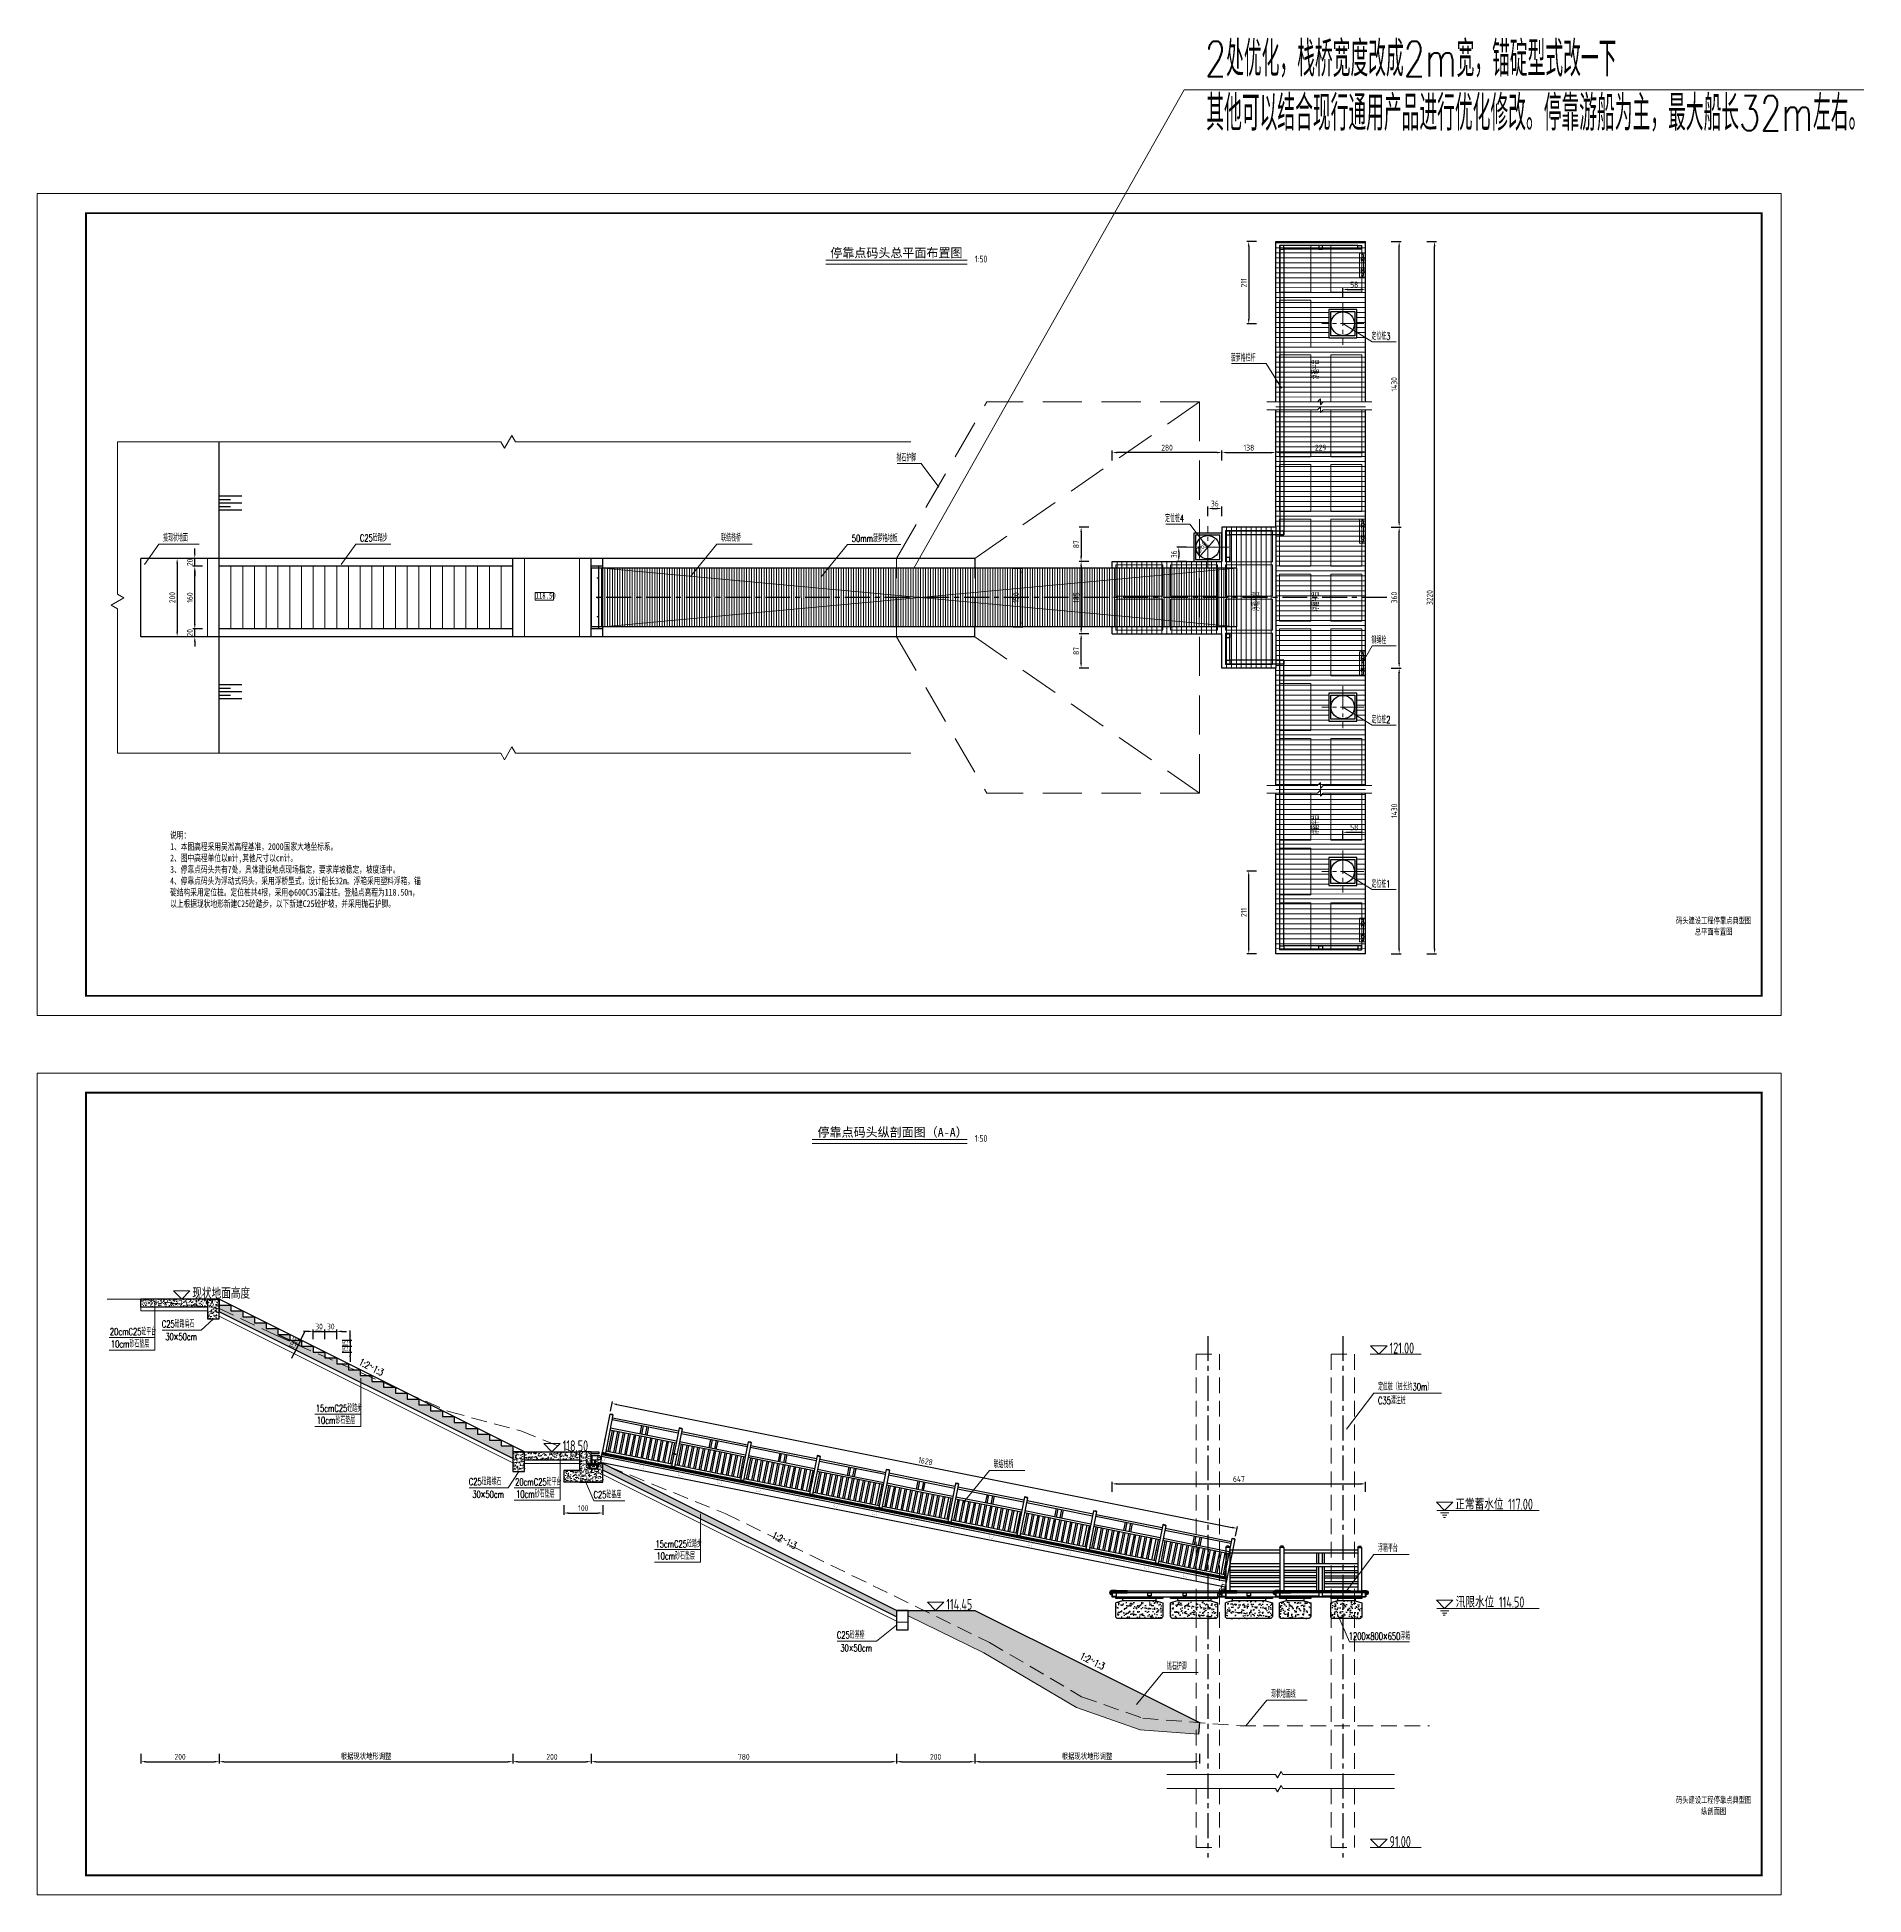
# Model space of a CAD drawing. Header units: inches. Extents: x 23 to 70, y 0 to 119.
# Drawn here: x 23.29 to 69.95, y 71.54 to 119.01 of the extents above; entities that cross this region are included whole.
import ezdxf
from ezdxf.enums import TextEntityAlignment as Align

# ---------------------------------------------------------------- set-up
doc = ezdxf.new("R2010")
doc.units = ezdxf.units.IN
doc.header["$MEASUREMENT"] = 0
for name, pattern in [('ACAD_ISO03W100', [30, 12, -18]), ('ACAD_ISO04W100', [30.5, 24, -3, 0.5, -3]), ('CENTER', [50.8, 31.75, -6.35, 6.35, -6.35]), ('DASH', [0.35, 0.25, -0.1]), ('X5', [3, 2, -1])]:
    doc.linetypes.add(name, pattern=pattern)
for name, color, linetype in [('000中心线', 5, 'CENTER'), ('DXPM', 4, 'Continuous'), ('lmfx', 5, 'Continuous'), ('lmmt', 2, 'Continuous'), ('PUB_TEXT', 7, 'Continuous'), ('图框', 7, 'Continuous'), ('外框', 4, 'Continuous'), ('文字', 3, 'Continuous'), ('标尺', 1, 'Continuous'), ('标注', 3, 'Continuous'), ('栏杆', 2, 'Continuous'), ('码头', 2, 'Continuous'), ('符号', 9, 'Continuous'), ('粗线', 6, 'Continuous'), ('辅助', 7, 'Continuous'), ('钢筋标注', 7, 'Continuous'), ('钢结构', 5, 'Continuous')]:
    doc.layers.add(name, color=color, linetype=linetype)
for name, color, linetype, lineweight in [('000文字', 3, 'Continuous', 18), ('000标注', 3, 'Continuous', 18), ('000细实线', 4, 'Continuous', 18), ('000虚线', 2, 'X5', 18), ('000轮廓', 6, 'Continuous', 30), ('00中心线', 6, 'ACAD_ISO04W100', 15), ('00标注文字', 2, 'Continuous', 15), ('00粗实线', 4, 'Continuous', 30), ('00虚线', 5, 'ACAD_ISO03W100', 13), ('JZYS-01-文本层', 7, 'Continuous', 18), ('JZYS-4-细实线层2', 3, 'Continuous', 18), ('PUBTEXT', 161, 'Continuous', 0), ('图框粗线', 4, 'Continuous', 53), ('填充', 8, 'Continuous', 15)]:
    doc.layers.add(name, color=color, linetype=linetype, lineweight=lineweight)
doc.styles.add('3.5号仿宋', font='仿宋GB2312.ttf', dxfattribs={"width": 0.714286, "height": 0.0035})
doc.styles.add('ECIDI', font='仿宋GB2312.ttf', dxfattribs={"width": 0.7})
doc.styles.get("Standard").update_dxf_attribs({"font": 'txt', "bigfont": 'gbcbig.shx'})
doc.styles.add('TSSD_Dimension', font='tssdeng.shx', dxfattribs={"width": 0.8, "bigfont": 'hztxt.shx'})
doc.styles.add('黑体', font='')
doc.styles.get('黑体').set_extended_font_data('SimHei')
doc.dimstyles.new('TSSD_200_1_3.5', dxfattribs={"dimscale": 0.25, "dimtxt": 2.85, "dimasz": 2.5, "dimexe": 1, "dimexo": 2.5, "dimgap": 1, "dimtad": 1, "dimdec": 0, "dimlfac": 100, "dimzin": 0, "dimdsep": 46, "dimtxsty": 'TSSD_Dimension', "dimcen": 0, "dimdle": 1, "dimclrd": 3, "dimclre": 3, "dimclrt": 7, "dimadec": 1, "dimazin": 0, "dimtfac": 1, "dimtdec": 0, "dimtix": 1, "dimtmove": 2, "dimatfit": 3, "dimfxl": 5, "dimfxlon": 1, "dimtolj": 1, "dimtzin": 0, "dimarcsym": 0})
pattern_1 = [(50, (-636889.17598, -3367983.01987), (0.182184668996, -0.015939085539), [0.01905, -0.20955]), (355, (-636889.17598, -3367983.01987), (-0.035242825976, 0.191056642882), [0.01524, -0.16764]), (100.451, (-636889.1608, -3367983.0212), (0.146942501666, 0.17511668782), [0.01619, -0.17809]), (46.1842, (-636889.17598, -3367982.96907), (0.271079040892, -0.042042327933), [0.028575, -0.314325]), (96.6356, (-636889.1534, -3367982.97258), (0.237404234466, 0.24742555589), [0.024285, -0.267135]), (351.184, (-636889.17598, -3367982.96907), (0.237404605814, 0.24742511786), [0.02286, -0.25146]), (21, (-636889.15058, -3367982.98177), (0.1516148798354, -0.102265518517), [0.01905, -0.20955]), (326, (-636889.15058, -3367982.98177), (0.061802028348, 0.184187966122), [0.01524, -0.16764]), (71.4514, (-636889.13794, -3367982.9903), (0.21341649077, 0.081922857716), [0.01619, -0.17809]), (37.5, (-636889.17598, -3367983.019874), (0.0030886032506, 0.0845550388732), [0, -0.165608, 0, -0.17018, 0, -0.168275]), (7.5, (-636889.17598, -3367983.01987), (0.0668196625103, 0.100180574818), [0, -0.097028, 0, -0.161798, 0, -0.064135]), (327.5, (-636889.23262, -3367983.019874), (0.1355905951669, -0.0057287439927), [0, -0.0635, 0, -0.19812, 0, -0.26289]), (317.5, (-636889.25802, -3367983.01987), (0.148129181386, 0.0254264910333), [0, -0.08255, 0, -0.131572, 0, -0.18669])]

msp = doc.modelspace()

# ---------------------------------------------------------------- texts
at = {"layer": '000文字', "color": 3, "style": 'ECIDI', "width": 0.7}
msp.add_text('118.50', height=0.15, rotation=360, dxfattribs=at).set_placement((36.023, 104.616), align=Align.BOTTOM_LEFT)
at = {"layer": '00标注文字', "color": 1, "lineweight": 0, "width": 0.7}
for s, p in [('2处优化，栈桥宽度改成2m宽，锚碇型式改一下', (53.124, 118.003)), ('其他可以结合现行通用产品进行优化修改。停靠游船为主，最大船长32m左右。', (53.158, 116.618))]:
    msp.add_text(s, height=0.9, dxfattribs=at).set_placement(p)
at = {"layer": '00标注文字', "lineweight": 0, "width": 0.7}
for s, p in [('定位桩3', (57.376, 111.276)), ('菠萝格栏杆', (53.783, 110.72)), ('抛石护脚', (45.242, 108.166)), ('定位桩4', (52.103, 106.618)), ('接现状地面', (26.508, 106.121)), ('C25砼踏步', (31.535, 106.121)), ('联结栈桥', (40.764, 106.121)), ('50mm菠萝格地板', (44.101, 106.11)), ('铆绳栓', (57.376, 103.505)), ('定位桩2', (57.376, 101.476)), ('定位桩1', (57.376, 97.276)), ('20cmC25砼平台', (25.149, 85.836)), ('C25砼路肩石', (26.475, 86.034)), ('10cm砂石垫层', (25.174, 85.525)), ('30×50cm', (26.565, 85.708)), ('定位桩（桩长约30m）', (57.543, 84.429)), ('15cmC25砼踏步', (30.409, 83.88)), ('C35灌注桩', (57.543, 84.079)), ('10cm砂石垫层', (30.434, 83.569)), ('联结栈桥', (47.724, 82.447)), ('C25砼路缘石', (34.317, 82.006)), ('20cmC25砼平台', (35.501, 81.997)), ('30×50cm', (34.407, 81.68)), ('10cm砂石垫层', (35.526, 81.686)), ('C25砼基座', (37.504, 81.673)), ('15cmC25砼踏步', (39.086, 80.415)), ('10cm砂石垫层', (39.111, 80.104)), ('浮箱平台', (57.543, 80.303)), ('C25砼基座', (43.719, 78.084)), ('30×50cm', (43.809, 77.758)), ('1200×800×650浮箱', (56.795, 78.057)), ('抛石护脚', (52.152, 77.289)), ('现状地面线', (54.809, 76.577))]:
    msp.add_text(s, height=0.18, dxfattribs=at).set_placement(p)
for p in [(31.49, 85.089), (42.04, 80.664), (49.909, 77.58)]:
    msp.add_text('1:2～1:3', height=0.18, rotation=333.4349, dxfattribs=at).set_placement(p)
at = {"layer": 'DXPM', "style": '黑体'}
for s, p in [('停靠点码头总平面布置图', (45.24, 113.503)), ('停靠点码头纵剖面图（A-A）', (45.144, 91.031))]:
    msp.add_text(s, height=0.225, dxfattribs=at).set_placement(p, align=Align.MIDDLE)
at = {"layer": 'JZYS-01-文本层', "style": 'TSSD_Dimension', "width": 0.7}
for s, height, p in [('1:50', 0.175, (47.245, 113.251)), ('1:50', 0.175, (47.245, 90.778)), ('现状地面高度', 0.2812, (27.254, 86.77)), ('121.00', 0.2812, (57.837, 85.37)), ('118.50', 0.2812, (36.714, 82.87)), ('正常蓄水位 117.00  ', 0.28125, (59.518, 81.378)), ('114.45', 0.2812, (46.514, 78.82)), ('汛限水位 114.50  ', 0.28125, (59.528, 78.878)), ('91.00', 0.2812, (57.837, 72.758))]:
    msp.add_text(s, height=height, dxfattribs=at).set_placement(p)
at = {"layer": 'PUB_TEXT', "color": 3, "linetype": 'Continuous', "lineweight": 18, "style": '3.5号仿宋', "width": 0.714286}
for s, p in [('码头建设工程停靠点典型图', (66.116, 96.436)), ('总平面布置图', (66.116, 96.151)), ('码头建设工程停靠点典型图', (66.116, 73.964)), ('纵剖面图', (66.116, 73.678))]:
    msp.add_text(s, height=0.16, dxfattribs=at).set_placement(p, align=Align.MIDDLE_CENTER)
at = {"layer": '图框粗线', "color": 0, "width": 0.7}
for p in [(56.035, 110.267), (54.516, 104.342), (56.035, 104.337), (56.035, 98.63)]:
    msp.add_text('浮箱平台', height=0.18, rotation=90, dxfattribs=at).set_placement(p)
at = {"layer": '文字', "color": 3, "insert": (26.687, 98.703), "char_height": 0.175, "width": 6.43856, "attachment_point": 1, "style": 'ECIDI'}
msp.add_mtext('说明：\\P1、本图高程采用吴淞高程基准，2000国家大地坐标系。\\P2、图中高程单位以m计,其他尺寸以cm计。\\P3、停靠点码头共有7处，具体建设地点现场指定，要求岸坡稳定，坡度适中。\\P4、停靠点码头为浮动式码头，采用浮桥型式，设计船长32m。浮箱采用塑料浮箱，锚碇结构采用定位桩。定位桩共4根，采用φ600C35灌注桩。登船点高程为118.50m，以上根据现状地形新建C25砼踏步，以下新建C25砼护坡，并采用抛石护脚。\\P ', dxfattribs=at)

# ---------------------------------------------------------------- blocks, each defined once
blk = doc.blocks.new('*D221')
at = {"layer": 'Defpoints', "color": 0, "transparency": 16777216}
for p in [(57.224, 113.787), (58.988, 113.787), (56.079, 95.587)]:
    blk.add_point(p, dxfattribs=at)
at = {"layer": '辅助', "color": 3, "linetype": 'ByBlock', "lineweight": -2, "transparency": 16777216}
for p, q in [((58.788, 113.787), (59.038, 113.787)), ((58.788, 95.587), (59.038, 95.587))]:
    blk.add_line(p, q, dxfattribs=at)
at = {"layer": '辅助', "color": 3, "lineweight": -2, "transparency": 16777216}
blk.add_line((58.988, 95.712), (58.988, 113.662), dxfattribs=at)
at = {"layer": '辅助', "color": 3, "transparency": 16777216}
for points in [[(58.967, 113.662), (59.009, 113.662), (58.988, 113.787)], [(58.967, 95.712), (59.009, 95.712), (58.988, 95.587)]]:
    blk.add_solid(points, dxfattribs=at)
at = {"layer": '辅助', "color": 7, "transparency": 16777216, "insert": (58.863, 104.687), "char_height": 0.15, "attachment_point": 5, "rotation": 90, "style": 'TSSD_Dimension'}
blk.add_mtext('\\A1;3220', dxfattribs=at)
blk = doc.blocks.new('*D216')
at = {"layer": 'Defpoints', "color": 0, "transparency": 16777216}
for p in [(50.754, 108.393), (50.754, 103.76), (53.554, 102.887)]:
    blk.add_point(p, dxfattribs=at)
at = {"layer": '辅助', "color": 3, "linetype": 'ByBlock', "lineweight": -2, "transparency": 16777216}
for p, q in [((50.754, 108.193), (50.754, 108.443)), ((53.554, 108.193), (53.554, 108.443))]:
    blk.add_line(p, q, dxfattribs=at)
at = {"layer": '辅助', "color": 3, "lineweight": -2, "transparency": 16777216}
blk.add_line((53.429, 108.393), (50.879, 108.393), dxfattribs=at)
at = {"layer": '辅助', "color": 3, "transparency": 16777216}
for points in [[(50.879, 108.413), (50.879, 108.372), (50.754, 108.393)], [(53.429, 108.413), (53.429, 108.372), (53.554, 108.393)]]:
    blk.add_solid(points, dxfattribs=at)
at = {"layer": '辅助', "color": 7, "transparency": 16777216, "insert": (52.154, 108.518), "char_height": 0.15, "attachment_point": 5, "style": 'TSSD_Dimension'}
blk.add_mtext('\\A1;280', dxfattribs=at)
blk = doc.blocks.new('*D217')
at = {"layer": 'Defpoints', "color": 0, "transparency": 16777216}
for p in [(45.688, 105.437), (48.422, 105.437), (45.688, 103.937)]:
    blk.add_point(p, dxfattribs=at)
at = {"layer": '辅助', "color": 3, "linetype": 'ByBlock', "lineweight": -2, "transparency": 16777216}
for p, q in [((48.222, 105.437), (48.472, 105.437)), ((48.222, 103.937), (48.472, 103.937))]:
    blk.add_line(p, q, dxfattribs=at)
at = {"layer": '辅助', "color": 3, "lineweight": -2, "transparency": 16777216}
blk.add_line((48.422, 104.062), (48.422, 105.312), dxfattribs=at)
at = {"layer": '辅助', "color": 3, "transparency": 16777216}
for points in [[(48.402, 105.312), (48.443, 105.312), (48.422, 105.437)], [(48.402, 104.062), (48.443, 104.062), (48.422, 103.937)]]:
    blk.add_solid(points, dxfattribs=at)
at = {"layer": '辅助', "color": 7, "transparency": 16777216, "insert": (48.297, 104.687), "char_height": 0.15, "attachment_point": 5, "rotation": 90, "style": 'TSSD_Dimension'}
blk.add_mtext('\\A1;150', dxfattribs=at)
blk = doc.blocks.new('*D218')
at = {"layer": 'Defpoints', "color": 0, "transparency": 16777216}
for p in [(50.754, 105.613), (49.959, 103.76), (50.754, 103.76)]:
    blk.add_point(p, dxfattribs=at)
at = {"layer": '辅助', "color": 3, "linetype": 'ByBlock', "lineweight": -2, "transparency": 16777216}
for p, q in [((50.159, 105.613), (49.909, 105.613)), ((50.159, 103.76), (49.909, 103.76))]:
    blk.add_line(p, q, dxfattribs=at)
at = {"layer": '辅助', "color": 3, "lineweight": -2, "transparency": 16777216}
blk.add_line((49.959, 105.488), (49.959, 103.885), dxfattribs=at)
at = {"layer": '辅助', "color": 3, "transparency": 16777216}
for points in [[(49.938, 105.488), (49.98, 105.488), (49.959, 105.613)], [(49.938, 103.885), (49.98, 103.885), (49.959, 103.76)]]:
    blk.add_solid(points, dxfattribs=at)
at = {"layer": '辅助', "color": 7, "transparency": 16777216, "insert": (49.834, 104.687), "char_height": 0.15, "attachment_point": 5, "rotation": 90, "style": 'TSSD_Dimension'}
blk.add_mtext('\\A1;185', dxfattribs=at)
blk = doc.blocks.new('fxlm')
at = {"layer": '标尺'}
h = blk.add_hatch(dxfattribs=at)
h.set_pattern_fill('AR-SAND', color=251, scale=3)
h.set_pattern_definition([(37.5, (-492.61, 4373.36), (-4.8000939, 146.8239712), [0, -115.824, 0, -129.54, 0, -123.825]), (7.5, (-492.6, 4373.36), (134.856985, 215.04753), [0, -62.484, 0, -104.394, 0, -40.005]), (327.5, (-586.33, 4373.36), (237.297711, 0.4311554), [0, -38.1, 0, -137.16, 0, -179.07]), (317.5, (-586.33, 4373.36), (229.0669357, 66.878797), [0, -19.05, 0, -89.916, 0, -102.87])])
h.paths.add_polyline_path([(7362395, 3819266, 0.414214), (7362335, 3819326), (7361995, 3819326), (7361938, 3819151), (7361938, 3818701), (7361995, 3818526), (7362335, 3818526, 0.414214), (7362395, 3818586)])
at = {"layer": '栏杆', "color": 5}
for p, q in [((7361883, 3819326), (7361845, 3819326)), ((7361845, 3819326), (7361845, 3818526)), ((7361883, 3818526), (7361883, 3819326)), ((7361883, 3819151), (7361938, 3819151)), ((7361938, 3819151), (7361995, 3819326)), ((7361938, 3818701), (7361938, 3819151)), ((7362335, 3819326), (7361995, 3819326)), ((7362395, 3818586), (7362395, 3819266)), ((7361883, 3818701), (7361938, 3818701)), ((7361938, 3818701), (7361995, 3818526)), ((7361845, 3818526), (7361883, 3818526)), ((7361995, 3818526), (7362335, 3818526))]:
    blk.add_line(p, q, dxfattribs=at)
for centre, start, end in [((7362335, 3819266), 0, 90), ((7362335, 3818586), 270, 0)]:
    blk.add_arc(centre, 60, start, end, dxfattribs=at)
blk = doc.blocks.new('12')
at = {"layer": '标尺'}
h = blk.add_hatch(dxfattribs=at)
h.set_pattern_fill('AR-SAND', color=251, scale=3)
h.set_pattern_definition([(37.5, (1537.07, -550), (-4.8000939, 146.8239712), [0, -115.824, 0, -129.54, 0, -123.825]), (7.5, (1537.07, -550), (134.856985, 215.04753), [0, -62.484, 0, -104.394, 0, -40.005]), (327.5, (1443.35, -550), (237.297711, 0.4311554), [0, -38.1, 0, -137.16, 0, -179.07]), (317.5, (1443.35, -550), (229.0669357, 66.878797), [0, -19.05, 0, -89.916, 0, -102.87])])
h.paths.add_polyline_path([(7326599, 3802014), (7326424, 3802071), (7325574, 3802071), (7325399, 3802014), (7325399, 3801674, 0.414214), (7325459, 3801614), (7326539, 3801614, 0.414214), (7326599, 3801674)])
at = {"layer": '栏杆', "color": 5}
for p, q in [((7325399, 3802164), (7325399, 3802126)), ((7326599, 3802164), (7325399, 3802164)), ((7325399, 3802126), (7326599, 3802126)), ((7325574, 3802071), (7325399, 3802014)), ((7325399, 3802014), (7325399, 3801674)), ((7325574, 3802126), (7325574, 3802071)), ((7325574, 3802071), (7326424, 3802071)), ((7326424, 3802126), (7326424, 3802071)), ((7326424, 3802071), (7326599, 3802014)), ((7326599, 3802126), (7326599, 3802164)), ((7326599, 3801674), (7326599, 3802014)), ((7325459, 3801614), (7326539, 3801614))]:
    blk.add_line(p, q, dxfattribs=at)
for centre, start, end in [((7325459, 3801674), 180, 270), ((7326539, 3801674), 270, 0)]:
    blk.add_arc(centre, 60, start, end, dxfattribs=at)
blk = doc.blocks.new('x')
at = {"layer": 'lmfx', "color": 7}
blk.add_lwpolyline([(7362307, 3813659), (7362287, 3813659), (7362287, 3813559), (7362445, 3813559), (7362445, 3813609), (7362441, 3813609), (7362441, 3813563), (7362291, 3813563), (7362291, 3813655), (7362307, 3813655), (7362307, 3813659)], close=True, dxfattribs=at)
at = {"layer": '栏杆', "color": 7}
for p, q in [((7362287, 3813559), (7362287, 3813547)), ((7362287, 3813547), (7362297, 3813547)), ((7362289, 3813557), (7362289, 3813549)), ((7362289, 3813557), (7362389, 3813557)), ((7362297, 3813549), (7362289, 3813549)), ((7362297, 3813547), (7362297, 3813549)), ((7362381, 3813547), (7362381, 3813549)), ((7362381, 3813549), (7362389, 3813549)), ((7362391, 3813547), (7362381, 3813547)), ((7362391, 3813559), (7362391, 3813547))]:
    blk.add_line(p, q, dxfattribs=at)
at = {"layer": '钢结构', "color": 7}
blk.add_line((7362389, 3813549), (7362389, 3813557), dxfattribs=at)
blk = doc.blocks.new('d')
at = {"layer": '钢结构', "color": 5}
for p, q in [((3001302, 1589187), (3001312, 1589187)), ((3001302, 1589182), (3001312, 1589182)), ((3001302, 1589182), (3001302, 1589174)), ((3001302, 1589174), (3001327, 1589174)), ((3001311, 1589195), (3001393, 1589195)), ((3001312, 1589182), (3001312, 1589187)), ((3001327, 1589195), (3001327, 1589220)), ((3001327, 1589187), (3001377, 1589187)), ((3001327, 1589182), (3001327, 1589187)), ((3001327, 1589182), (3001327, 1589182)), ((3001327, 1589182), (3001327, 1589174)), ((3001335, 1589195), (3001335, 1589225)), ((3001348, 1589228), (3001348, 1589195)), ((3001356, 1589228), (3001356, 1589195)), ((3001369, 1589195), (3001369, 1589225)), ((3001377, 1589195), (3001377, 1589220)), ((3001377, 1589182), (3001377, 1589187)), ((3001377, 1589182), (3001377, 1589182)), ((3001377, 1589182), (3001377, 1589174)), ((3001377, 1589174), (3001402, 1589174)), ((3001392, 1589187), (3001402, 1589187)), ((3001392, 1589182), (3001392, 1589187)), ((3001392, 1589182), (3001402, 1589182)), ((3001402, 1589174), (3001402, 1589182))]:
    blk.add_line(p, q, dxfattribs=at)
for radius, start, end in [(50, 0, 180), (42, 10.9806, 169.0194)]:
    blk.add_arc((3001352, 1589187), radius, start, end, dxfattribs=at)
blk = doc.blocks.new('*D171')
at = {"layer": 'Defpoints', "color": 0, "transparency": 16777216}
for p in [(54.934, 102.887), (58.083, 102.887), (56.079, 95.587)]:
    blk.add_point(p, dxfattribs=at)
at = {"layer": '辅助', "color": 3, "linetype": 'ByBlock', "lineweight": -2, "transparency": 16777216}
for p, q in [((57.883, 102.887), (58.133, 102.887)), ((57.883, 95.587), (58.133, 95.587))]:
    blk.add_line(p, q, dxfattribs=at)
at = {"layer": '辅助', "color": 3, "lineweight": -2, "transparency": 16777216}
blk.add_line((58.083, 95.712), (58.083, 102.762), dxfattribs=at)
at = {"layer": '辅助', "color": 3, "transparency": 16777216}
for points in [[(58.063, 102.762), (58.104, 102.762), (58.083, 102.887)], [(58.063, 95.712), (58.104, 95.712), (58.083, 95.587)]]:
    blk.add_solid(points, dxfattribs=at)
at = {"layer": '辅助', "color": 7, "transparency": 16777216, "insert": (57.958, 99.237), "char_height": 0.15, "attachment_point": 5, "rotation": 90, "style": 'TSSD_Dimension'}
blk.add_mtext('\\A1;1430', dxfattribs=at)
blk = doc.blocks.new('*D172')
at = {"layer": 'Defpoints', "color": 0, "transparency": 16777216}
for p in [(54.934, 106.487), (58.083, 106.487), (54.934, 102.887)]:
    blk.add_point(p, dxfattribs=at)
at = {"layer": '辅助', "color": 3, "linetype": 'ByBlock', "lineweight": -2, "transparency": 16777216}
for p, q in [((57.883, 106.487), (58.133, 106.487)), ((57.883, 102.887), (58.133, 102.887))]:
    blk.add_line(p, q, dxfattribs=at)
at = {"layer": '辅助', "color": 3, "lineweight": -2, "transparency": 16777216}
blk.add_line((58.083, 103.012), (58.083, 106.362), dxfattribs=at)
at = {"layer": '辅助', "color": 3, "transparency": 16777216}
for points in [[(58.063, 106.362), (58.104, 106.362), (58.083, 106.487)], [(58.063, 103.012), (58.104, 103.012), (58.083, 102.887)]]:
    blk.add_solid(points, dxfattribs=at)
at = {"layer": '辅助', "color": 7, "transparency": 16777216, "insert": (57.958, 104.687), "char_height": 0.15, "attachment_point": 5, "rotation": 90, "style": 'TSSD_Dimension'}
blk.add_mtext('\\A1;360', dxfattribs=at)
blk = doc.blocks.new('*D173')
at = {"layer": 'Defpoints', "color": 0, "transparency": 16777216}
for p in [(57.224, 113.787), (58.083, 113.787), (54.934, 106.487)]:
    blk.add_point(p, dxfattribs=at)
at = {"layer": '辅助', "color": 3, "linetype": 'ByBlock', "lineweight": -2, "transparency": 16777216}
for p, q in [((57.883, 113.787), (58.133, 113.787)), ((57.883, 106.487), (58.133, 106.487))]:
    blk.add_line(p, q, dxfattribs=at)
at = {"layer": '辅助', "color": 3, "lineweight": -2, "transparency": 16777216}
blk.add_line((58.083, 106.612), (58.083, 113.662), dxfattribs=at)
at = {"layer": '辅助', "color": 3, "transparency": 16777216}
for points in [[(58.063, 113.662), (58.104, 113.662), (58.083, 113.787)], [(58.063, 106.612), (58.104, 106.612), (58.083, 106.487)]]:
    blk.add_solid(points, dxfattribs=at)
at = {"layer": '辅助', "color": 7, "transparency": 16777216, "insert": (57.958, 110.137), "char_height": 0.15, "attachment_point": 5, "rotation": 90, "style": 'TSSD_Dimension'}
blk.add_mtext('\\A1;1430', dxfattribs=at)
blk = doc.blocks.new('*D174')
at = {"layer": 'Defpoints', "color": 0, "transparency": 16777216}
for p in [(27.942, 105.687), (26.867, 103.687), (27.942, 103.687)]:
    blk.add_point(p, dxfattribs=at)
at = {"layer": '辅助', "color": 3, "linetype": 'ByBlock', "lineweight": -2, "transparency": 16777216}
for p, q in [((27.067, 105.687), (26.817, 105.687)), ((27.067, 103.687), (26.817, 103.687))]:
    blk.add_line(p, q, dxfattribs=at)
at = {"layer": '辅助', "color": 3, "lineweight": -2, "transparency": 16777216}
blk.add_line((26.867, 105.562), (26.867, 103.812), dxfattribs=at)
at = {"layer": '辅助', "color": 3, "transparency": 16777216}
for points in [[(26.846, 105.562), (26.888, 105.562), (26.867, 105.687)], [(26.846, 103.812), (26.888, 103.812), (26.867, 103.687)]]:
    blk.add_solid(points, dxfattribs=at)
at = {"layer": '辅助', "color": 7, "transparency": 16777216, "insert": (26.742, 104.687), "char_height": 0.15, "attachment_point": 5, "rotation": 90, "style": 'TSSD_Dimension'}
blk.add_mtext('\\A1;200', dxfattribs=at)
blk = doc.blocks.new('*D57')
at = {"layer": 'Defpoints', "color": 0, "transparency": 16777216}
for p in [(27.317, 103.887), (27.942, 103.887), (27.942, 103.687)]:
    blk.add_point(p, dxfattribs=at)
at = {"layer": '辅助', "color": 3, "lineweight": -2, "transparency": 16777216}
for p, q in [((27.317, 104.012), (27.317, 104.137)), ((27.317, 103.687), (27.317, 103.887)), ((27.317, 103.562), (27.317, 103.437))]:
    blk.add_line(p, q, dxfattribs=at)
at = {"layer": '辅助', "color": 3, "linetype": 'ByBlock', "lineweight": -2, "transparency": 16777216}
for p, q in [((27.517, 103.887), (27.267, 103.887)), ((27.517, 103.687), (27.267, 103.687))]:
    blk.add_line(p, q, dxfattribs=at)
at = {"layer": '辅助', "color": 3, "transparency": 16777216}
for points in [[(27.296, 104.012), (27.338, 104.012), (27.317, 103.887)], [(27.296, 103.562), (27.338, 103.562), (27.317, 103.687)]]:
    blk.add_solid(points, dxfattribs=at)
at = {"layer": '辅助', "color": 7, "transparency": 16777216, "insert": (27.192, 103.787), "char_height": 0.15, "attachment_point": 5, "rotation": 90, "style": 'TSSD_Dimension'}
blk.add_mtext('\\A1;20', dxfattribs=at)
blk = doc.blocks.new('*D58')
at = {"layer": 'Defpoints', "color": 0, "transparency": 16777216}
for p in [(27.317, 105.487), (27.942, 105.487), (27.942, 103.887)]:
    blk.add_point(p, dxfattribs=at)
at = {"layer": '辅助', "color": 3, "linetype": 'ByBlock', "lineweight": -2, "transparency": 16777216}
for p, q in [((27.517, 105.487), (27.267, 105.487)), ((27.517, 103.887), (27.267, 103.887))]:
    blk.add_line(p, q, dxfattribs=at)
at = {"layer": '辅助', "color": 3, "lineweight": -2, "transparency": 16777216}
blk.add_line((27.317, 104.012), (27.317, 105.362), dxfattribs=at)
at = {"layer": '辅助', "color": 3, "transparency": 16777216}
for points in [[(27.296, 105.362), (27.338, 105.362), (27.317, 105.487)], [(27.296, 104.012), (27.338, 104.012), (27.317, 103.887)]]:
    blk.add_solid(points, dxfattribs=at)
at = {"layer": '辅助', "color": 7, "transparency": 16777216, "insert": (27.192, 104.687), "char_height": 0.15, "attachment_point": 5, "rotation": 90, "style": 'TSSD_Dimension'}
blk.add_mtext('\\A1;160', dxfattribs=at)
blk = doc.blocks.new('*D59')
at = {"layer": 'Defpoints', "color": 0, "transparency": 16777216}
for p in [(27.317, 105.687), (27.942, 105.687), (27.942, 105.487)]:
    blk.add_point(p, dxfattribs=at)
at = {"layer": '辅助', "color": 3, "lineweight": -2, "transparency": 16777216}
for p, q in [((27.317, 105.812), (27.317, 105.937)), ((27.317, 105.487), (27.317, 105.687)), ((27.317, 105.362), (27.317, 105.237))]:
    blk.add_line(p, q, dxfattribs=at)
at = {"layer": '辅助', "color": 3, "linetype": 'ByBlock', "lineweight": -2, "transparency": 16777216}
for p, q in [((27.517, 105.687), (27.267, 105.687)), ((27.517, 105.487), (27.267, 105.487))]:
    blk.add_line(p, q, dxfattribs=at)
at = {"layer": '辅助', "color": 3, "transparency": 16777216}
for points in [[(27.296, 105.812), (27.338, 105.812), (27.317, 105.687)], [(27.296, 105.362), (27.338, 105.362), (27.317, 105.487)]]:
    blk.add_solid(points, dxfattribs=at)
at = {"layer": '辅助', "color": 7, "transparency": 16777216, "insert": (27.192, 105.587), "char_height": 0.15, "attachment_point": 5, "rotation": 90, "style": 'TSSD_Dimension'}
blk.add_mtext('\\A1;20', dxfattribs=at)
blk = doc.blocks.new('*D60')
at = {"layer": 'Defpoints', "color": 0, "transparency": 16777216}
for p in [(35.442, 82.857), (37.442, 82.857), (37.442, 74.94)]:
    blk.add_point(p, dxfattribs=at)
at = {"layer": '辅助', "color": 3, "linetype": 'ByBlock', "lineweight": -2, "transparency": 16777216}
for p, q in [((35.442, 75.14), (35.442, 74.89)), ((37.442, 75.14), (37.442, 74.89))]:
    blk.add_line(p, q, dxfattribs=at)
at = {"layer": '辅助', "color": 3, "lineweight": -2, "transparency": 16777216}
blk.add_line((35.567, 74.94), (37.317, 74.94), dxfattribs=at)
at = {"layer": '辅助', "color": 3, "transparency": 16777216}
for points in [[(35.567, 74.961), (35.567, 74.919), (35.442, 74.94)], [(37.317, 74.961), (37.317, 74.919), (37.442, 74.94)]]:
    blk.add_solid(points, dxfattribs=at)
at = {"layer": '辅助', "color": 7, "transparency": 16777216, "insert": (36.442, 75.065), "char_height": 0.15, "attachment_point": 5, "style": 'TSSD_Dimension'}
blk.add_mtext('\\A1;200', dxfattribs=at)
blk = doc.blocks.new('*D61')
at = {"layer": 'Defpoints', "color": 0, "transparency": 16777216}
for p in [(37.442, 82.857), (45.242, 78.807), (45.242, 74.94)]:
    blk.add_point(p, dxfattribs=at)
at = {"layer": '辅助', "color": 3, "linetype": 'ByBlock', "lineweight": -2, "transparency": 16777216}
for p, q in [((37.442, 75.14), (37.442, 74.89)), ((45.242, 75.14), (45.242, 74.89))]:
    blk.add_line(p, q, dxfattribs=at)
at = {"layer": '辅助', "color": 3, "lineweight": -2, "transparency": 16777216}
blk.add_line((37.567, 74.94), (45.117, 74.94), dxfattribs=at)
at = {"layer": '辅助', "color": 3, "transparency": 16777216}
for points in [[(37.567, 74.961), (37.567, 74.919), (37.442, 74.94)], [(45.117, 74.961), (45.117, 74.919), (45.242, 74.94)]]:
    blk.add_solid(points, dxfattribs=at)
at = {"layer": '辅助', "color": 7, "transparency": 16777216, "insert": (41.342, 75.065), "char_height": 0.15, "attachment_point": 5, "style": 'TSSD_Dimension'}
blk.add_mtext('\\A1;780', dxfattribs=at)
blk = doc.blocks.new('*D62')
at = {"layer": 'Defpoints', "color": 0, "transparency": 16777216}
for p in [(45.242, 78.807), (47.242, 78.807), (47.242, 74.94)]:
    blk.add_point(p, dxfattribs=at)
at = {"layer": '辅助', "color": 3, "linetype": 'ByBlock', "lineweight": -2, "transparency": 16777216}
for p, q in [((45.242, 75.14), (45.242, 74.89)), ((47.242, 75.14), (47.242, 74.89))]:
    blk.add_line(p, q, dxfattribs=at)
at = {"layer": '辅助', "color": 3, "lineweight": -2, "transparency": 16777216}
blk.add_line((45.367, 74.94), (47.117, 74.94), dxfattribs=at)
at = {"layer": '辅助', "color": 3, "transparency": 16777216}
for points in [[(45.367, 74.961), (45.367, 74.919), (45.242, 74.94)], [(47.117, 74.961), (47.117, 74.919), (47.242, 74.94)]]:
    blk.add_solid(points, dxfattribs=at)
at = {"layer": '辅助', "color": 7, "transparency": 16777216, "insert": (46.242, 75.065), "char_height": 0.15, "attachment_point": 5, "style": 'TSSD_Dimension'}
blk.add_mtext('\\A1;200', dxfattribs=at)
blk = doc.blocks.new('*D63')
at = {"layer": 'Defpoints', "color": 0, "transparency": 16777216}
for p in [(47.242, 78.807), (52.98, 75.938), (52.98, 74.94)]:
    blk.add_point(p, dxfattribs=at)
at = {"layer": '辅助', "color": 3, "linetype": 'ByBlock', "lineweight": -2, "transparency": 16777216}
for p, q in [((47.242, 75.14), (47.242, 74.89)), ((52.98, 75.14), (52.98, 74.89))]:
    blk.add_line(p, q, dxfattribs=at)
at = {"layer": '辅助', "color": 3, "lineweight": -2, "transparency": 16777216}
blk.add_line((47.367, 74.94), (52.855, 74.94), dxfattribs=at)
at = {"layer": '辅助', "color": 3, "transparency": 16777216}
for points in [[(47.367, 74.961), (47.367, 74.919), (47.242, 74.94)], [(52.855, 74.961), (52.855, 74.919), (52.98, 74.94)]]:
    blk.add_solid(points, dxfattribs=at)
at = {"layer": '辅助', "color": 7, "transparency": 16777216, "insert": (50.111, 75.065), "char_height": 0.15, "attachment_point": 5, "style": 'TSSD_Dimension'}
blk.add_mtext('\\A1;根据现状地形调整', dxfattribs=at)
blk = doc.blocks.new('*D64')
at = {"layer": 'Defpoints', "color": 0, "transparency": 16777216}
for p in [(27.942, 86.757), (35.442, 82.857), (35.442, 74.94)]:
    blk.add_point(p, dxfattribs=at)
at = {"layer": '辅助', "color": 3, "linetype": 'ByBlock', "lineweight": -2, "transparency": 16777216}
for p, q in [((27.942, 75.14), (27.942, 74.89)), ((35.442, 75.14), (35.442, 74.89))]:
    blk.add_line(p, q, dxfattribs=at)
at = {"layer": '辅助', "color": 3, "lineweight": -2, "transparency": 16777216}
blk.add_line((28.067, 74.94), (35.317, 74.94), dxfattribs=at)
at = {"layer": '辅助', "color": 3, "transparency": 16777216}
for points in [[(28.067, 74.961), (28.067, 74.919), (27.942, 74.94)], [(35.317, 74.961), (35.317, 74.919), (35.442, 74.94)]]:
    blk.add_solid(points, dxfattribs=at)
at = {"layer": '辅助', "color": 7, "transparency": 16777216, "insert": (31.692, 75.065), "char_height": 0.15, "attachment_point": 5, "style": 'TSSD_Dimension'}
blk.add_mtext('\\A1;根据现状地形调整', dxfattribs=at)
blk = doc.blocks.new('*D65')
at = {"layer": 'Defpoints', "color": 0, "transparency": 16777216}
for p in [(30.642, 85.935), (30.342, 85.407), (30.642, 85.407)]:
    blk.add_point(p, dxfattribs=at)
at = {"layer": '辅助', "color": 3, "lineweight": -2, "transparency": 16777216}
for p, q in [((30.217, 85.935), (30.092, 85.935)), ((30.342, 85.935), (30.642, 85.935)), ((30.767, 85.935), (30.892, 85.935))]:
    blk.add_line(p, q, dxfattribs=at)
at = {"layer": '辅助', "color": 3, "linetype": 'ByBlock', "lineweight": -2, "transparency": 16777216}
for p, q in [((30.342, 85.735), (30.342, 85.985)), ((30.642, 85.735), (30.642, 85.985))]:
    blk.add_line(p, q, dxfattribs=at)
at = {"layer": '辅助', "color": 3, "transparency": 16777216}
for points in [[(30.217, 85.956), (30.217, 85.914), (30.342, 85.935)], [(30.767, 85.956), (30.767, 85.914), (30.642, 85.935)]]:
    blk.add_solid(points, dxfattribs=at)
at = {"layer": '辅助', "color": 7, "transparency": 16777216, "insert": (30.492, 86.06), "char_height": 0.15, "attachment_point": 5, "style": 'TSSD_Dimension'}
blk.add_mtext('\\A1;30', dxfattribs=at)
blk = doc.blocks.new('*D66')
at = {"layer": 'Defpoints', "color": 0, "transparency": 16777216}
for p in [(30.942, 85.935), (30.642, 85.407), (30.942, 85.257)]:
    blk.add_point(p, dxfattribs=at)
at = {"layer": '辅助', "color": 3, "lineweight": -2, "transparency": 16777216}
for p, q in [((30.517, 85.935), (30.392, 85.935)), ((30.642, 85.935), (30.942, 85.935)), ((31.067, 85.935), (31.192, 85.935))]:
    blk.add_line(p, q, dxfattribs=at)
at = {"layer": '辅助', "color": 3, "linetype": 'ByBlock', "lineweight": -2, "transparency": 16777216}
for p, q in [((30.642, 85.735), (30.642, 85.985)), ((30.942, 85.735), (30.942, 85.985))]:
    blk.add_line(p, q, dxfattribs=at)
at = {"layer": '辅助', "color": 3, "transparency": 16777216}
for points in [[(30.517, 85.956), (30.517, 85.914), (30.642, 85.935)], [(31.067, 85.956), (31.067, 85.914), (30.942, 85.935)]]:
    blk.add_solid(points, dxfattribs=at)
at = {"layer": '辅助', "color": 7, "transparency": 16777216, "insert": (30.792, 86.06), "char_height": 0.15, "attachment_point": 5, "style": 'TSSD_Dimension'}
blk.add_mtext('\\A1;30', dxfattribs=at)
blk = doc.blocks.new('*D67')
at = {"layer": 'Defpoints', "color": 0, "transparency": 16777216}
for p in [(30.042, 85.707), (30.042, 85.557), (31.283, 85.557)]:
    blk.add_point(p, dxfattribs=at)
at = {"layer": '辅助', "color": 3, "lineweight": -2, "transparency": 16777216}
for p, q in [((31.283, 85.832), (31.283, 85.957)), ((31.283, 85.707), (31.283, 85.557)), ((31.283, 85.432), (31.283, 85.307))]:
    blk.add_line(p, q, dxfattribs=at)
at = {"layer": '辅助', "color": 3, "linetype": 'ByBlock', "lineweight": -2, "transparency": 16777216}
for p, q in [((31.083, 85.707), (31.333, 85.707)), ((31.083, 85.557), (31.333, 85.557))]:
    blk.add_line(p, q, dxfattribs=at)
at = {"layer": '辅助', "color": 3, "transparency": 16777216}
for points in [[(31.262, 85.832), (31.304, 85.832), (31.283, 85.707)], [(31.262, 85.432), (31.304, 85.432), (31.283, 85.557)]]:
    blk.add_solid(points, dxfattribs=at)
at = {"layer": '辅助', "color": 7, "transparency": 16777216, "insert": (31.158, 85.632), "char_height": 0.15, "attachment_point": 5, "rotation": 90, "style": 'TSSD_Dimension'}
blk.add_mtext('\\A1;15', dxfattribs=at)
blk = doc.blocks.new('*D68')
at = {"layer": 'Defpoints', "color": 0, "transparency": 16777216}
for p in [(30.042, 85.557), (30.492, 85.407), (31.283, 85.407)]:
    blk.add_point(p, dxfattribs=at)
at = {"layer": '辅助', "color": 3, "linetype": 'ByBlock', "lineweight": -2, "transparency": 16777216}
for p, q in [((31.083, 85.557), (31.333, 85.557)), ((31.083, 85.407), (31.333, 85.407))]:
    blk.add_line(p, q, dxfattribs=at)
at = {"layer": '辅助', "color": 3, "lineweight": -2, "transparency": 16777216}
for p, q in [((31.283, 85.682), (31.283, 85.807)), ((31.283, 85.557), (31.283, 85.407)), ((31.283, 85.282), (31.283, 85.157))]:
    blk.add_line(p, q, dxfattribs=at)
at = {"layer": '辅助', "color": 3, "transparency": 16777216}
for points in [[(31.262, 85.682), (31.304, 85.682), (31.283, 85.557)], [(31.262, 85.282), (31.304, 85.282), (31.283, 85.407)]]:
    blk.add_solid(points, dxfattribs=at)
at = {"layer": '辅助', "color": 7, "transparency": 16777216, "insert": (31.158, 85.482), "char_height": 0.15, "attachment_point": 5, "rotation": 90, "style": 'TSSD_Dimension'}
blk.add_mtext('\\A1;15', dxfattribs=at)
blk = doc.blocks.new('*D69')
at = {"layer": 'Defpoints', "color": 0, "transparency": 16777216}
for p in [(29.682, 85.737), (29.742, 85.857), (29.963, 85.596)]:
    blk.add_point(p, dxfattribs=at)
at = {"layer": '辅助', "color": 3, "lineweight": -2, "transparency": 16777216}
for p, q in [((30.079, 85.828), (30.135, 85.94)), ((29.907, 85.484), (29.852, 85.373)), ((30.023, 85.716), (29.963, 85.596))]:
    blk.add_line(p, q, dxfattribs=at)
at = {"layer": '辅助', "color": 3, "linetype": 'ByBlock', "lineweight": -2, "transparency": 16777216}
for p, q in [((29.794, 85.681), (30.008, 85.574)), ((29.854, 85.801), (30.068, 85.694))]:
    blk.add_line(p, q, dxfattribs=at)
at = {"layer": '辅助', "color": 3, "transparency": 16777216}
for points in [[(29.889, 85.494), (29.926, 85.475), (29.963, 85.596)], [(30.061, 85.837), (30.098, 85.819), (30.023, 85.716)]]:
    blk.add_solid(points, dxfattribs=at)
at = {"layer": '辅助', "color": 7, "transparency": 16777216, "insert": (29.882, 85.712), "char_height": 0.15, "attachment_point": 5, "rotation": 63.4349, "style": 'TSSD_Dimension'}
blk.add_mtext('\\A1;13', dxfattribs=at)
blk = doc.blocks.new('*D70')
at = {"layer": 'Defpoints', "color": 0, "transparency": 16777216}
for p in [(27.942, 86.439), (29.682, 85.737), (29.896, 85.462)]:
    blk.add_point(p, dxfattribs=at)
at = {"layer": '辅助', "color": 3, "linetype": 'ByBlock', "lineweight": -2, "transparency": 16777216}
for p, q in [((29.717, 85.552), (29.941, 85.44)), ((29.794, 85.681), (30.008, 85.574))]:
    blk.add_line(p, q, dxfattribs=at)
at = {"layer": '辅助', "color": 3, "lineweight": -2, "transparency": 16777216}
for p, q in [((29.963, 85.596), (29.896, 85.462)), ((30.019, 85.708), (30.075, 85.82)), ((29.84, 85.35), (29.784, 85.239))]:
    blk.add_line(p, q, dxfattribs=at)
at = {"layer": '辅助', "color": 3, "transparency": 16777216}
for points in [[(29.822, 85.36), (29.859, 85.341), (29.896, 85.462)], [(30.001, 85.717), (30.038, 85.699), (29.963, 85.596)]]:
    blk.add_solid(points, dxfattribs=at)
at = {"layer": '辅助', "color": 7, "transparency": 16777216, "insert": (29.818, 85.585), "char_height": 0.15, "attachment_point": 5, "rotation": 63.4349, "style": 'TSSD_Dimension'}
blk.add_mtext('\\A1;15', dxfattribs=at)
blk = doc.blocks.new('*D71')
at = {"layer": 'Defpoints', "color": 0, "transparency": 16777216}
for p in [(53.554, 106.487), (49.959, 105.613), (53.554, 105.613)]:
    blk.add_point(p, dxfattribs=at)
at = {"layer": '辅助', "color": 3, "linetype": 'ByBlock', "lineweight": -2, "transparency": 16777216}
for p, q in [((50.159, 106.487), (49.909, 106.487)), ((50.159, 105.613), (49.909, 105.613))]:
    blk.add_line(p, q, dxfattribs=at)
at = {"layer": '辅助', "color": 3, "lineweight": -2, "transparency": 16777216}
blk.add_line((49.959, 106.362), (49.959, 105.738), dxfattribs=at)
at = {"layer": '辅助', "color": 3, "transparency": 16777216}
for points in [[(49.938, 106.362), (49.98, 106.362), (49.959, 106.487)], [(49.938, 105.738), (49.98, 105.738), (49.959, 105.613)]]:
    blk.add_solid(points, dxfattribs=at)
at = {"layer": '辅助', "color": 7, "transparency": 16777216, "insert": (49.834, 106.05), "char_height": 0.15, "attachment_point": 5, "rotation": 90, "style": 'TSSD_Dimension'}
blk.add_mtext('\\A1;87', dxfattribs=at)
blk = doc.blocks.new('*D72')
at = {"layer": 'Defpoints', "color": 0, "transparency": 16777216}
for p in [(49.959, 103.76), (53.554, 103.76), (53.554, 102.887)]:
    blk.add_point(p, dxfattribs=at)
at = {"layer": '辅助', "color": 3, "linetype": 'ByBlock', "lineweight": -2, "transparency": 16777216}
for p, q in [((50.159, 103.76), (49.909, 103.76)), ((50.159, 102.887), (49.909, 102.887))]:
    blk.add_line(p, q, dxfattribs=at)
at = {"layer": '辅助', "color": 3, "lineweight": -2, "transparency": 16777216}
blk.add_line((49.959, 103.012), (49.959, 103.635), dxfattribs=at)
at = {"layer": '辅助', "color": 3, "transparency": 16777216}
for points in [[(49.938, 103.635), (49.98, 103.635), (49.959, 103.76)], [(49.938, 103.012), (49.98, 103.012), (49.959, 102.887)]]:
    blk.add_solid(points, dxfattribs=at)
at = {"layer": '辅助', "color": 7, "transparency": 16777216, "insert": (49.834, 103.323), "char_height": 0.15, "attachment_point": 5, "rotation": 90, "style": 'TSSD_Dimension'}
blk.add_mtext('\\A1;87', dxfattribs=at)
blk = doc.blocks.new('*D73')
at = {"layer": 'Defpoints', "color": 0, "transparency": 16777216}
for p in [(54.934, 108.393), (53.554, 106.487), (54.934, 106.487)]:
    blk.add_point(p, dxfattribs=at)
at = {"layer": '辅助', "color": 3, "linetype": 'ByBlock', "lineweight": -2, "transparency": 16777216}
for p, q in [((53.554, 108.193), (53.554, 108.443)), ((54.934, 108.193), (54.934, 108.443))]:
    blk.add_line(p, q, dxfattribs=at)
at = {"layer": '辅助', "color": 3, "lineweight": -2, "transparency": 16777216}
blk.add_line((53.679, 108.393), (54.809, 108.393), dxfattribs=at)
at = {"layer": '辅助', "color": 3, "transparency": 16777216}
for points in [[(53.679, 108.413), (53.679, 108.372), (53.554, 108.393)], [(54.809, 108.413), (54.809, 108.372), (54.934, 108.393)]]:
    blk.add_solid(points, dxfattribs=at)
at = {"layer": '辅助', "color": 7, "transparency": 16777216, "insert": (54.244, 108.518), "char_height": 0.15, "attachment_point": 5, "style": 'TSSD_Dimension'}
blk.add_mtext('\\A1;138', dxfattribs=at)
blk = doc.blocks.new('*D74')
at = {"layer": 'Defpoints', "color": 0, "transparency": 16777216}
for p in [(57.224, 108.393), (54.934, 106.487), (57.224, 104.687)]:
    blk.add_point(p, dxfattribs=at)
at = {"layer": '辅助', "color": 3, "linetype": 'ByBlock', "lineweight": -2, "transparency": 16777216}
for p, q in [((54.934, 108.193), (54.934, 108.443)), ((57.224, 108.193), (57.224, 108.443))]:
    blk.add_line(p, q, dxfattribs=at)
at = {"layer": '辅助', "color": 3, "lineweight": -2, "transparency": 16777216}
blk.add_line((55.059, 108.393), (57.099, 108.393), dxfattribs=at)
at = {"layer": '辅助', "color": 3, "transparency": 16777216}
for points in [[(55.059, 108.413), (55.059, 108.372), (54.934, 108.393)], [(57.099, 108.413), (57.099, 108.372), (57.224, 108.393)]]:
    blk.add_solid(points, dxfattribs=at)
at = {"layer": '辅助', "color": 7, "transparency": 16777216, "insert": (56.079, 108.518), "char_height": 0.15, "attachment_point": 5, "style": 'TSSD_Dimension'}
blk.add_mtext('\\A1;229', dxfattribs=at)
blk = doc.blocks.new('gj')
h = blk.add_hatch(color=251)
h.dxf.hatch_style = 1
h.paths.add_polyline_path([(7435179, 3829134), (7434969, 3829134), (7434969, 3829024), (7435179, 3829024)])
h.paths.add_polyline_path([(7434985, 3829118), (7435163, 3829118), (7435163, 3829040), (7434985, 3829040)], flags=16)
at = {"layer": '码头', "color": 7}
for p, q in [((7434929, 3829134), (7434969, 3829134)), ((7434969, 3829134), (7434969, 3829024)), ((7435179, 3829024), (7435179, 3829134))]:
    blk.add_line(p, q, dxfattribs=at)
for points in [[(7435129, 3829154), (7435129, 3829354), (7435109, 3829354), (7435109, 3829154), (7434919, 3829154), (7434919, 3829134), (7434969, 3829134), (7434969, 3829024), (7435179, 3829024), (7435179, 3829134), (7435229, 3829134), (7435229, 3829154), (7435129, 3829154), (7435129, 3829344)], [(7434919, 3829154), (7435229, 3829154), (7435229, 3829134), (7434919, 3829134)], [(7434969, 3829134), (7435179, 3829134), (7435179, 3829024), (7434969, 3829024)], [(7434985, 3829118), (7435163, 3829118), (7435163, 3829040), (7434985, 3829040)]]:
    blk.add_lwpolyline(points, close=True, dxfattribs=at)
blk = doc.blocks.new('1234')
at = {"layer": '栏杆'}
h = blk.add_hatch(dxfattribs=at)
h.set_pattern_fill('ANSI31', color=251, scale=5)
h.set_pattern_definition([(45, (0, 13.417), (-11.22532015, 11.22532015), [])])
h.paths.add_polyline_path([(7417846, 3829169), (7434126, 3829169), (7434126, 3829219), (7417846, 3829219)])
at = {"layer": 'PUBTEXT', "color": 7, "linetype": 'ByBlock', "lineweight": 0, "ltscale": 0.15}
for p, q in [((7428726, 3829169), (7429811, 3829169)), ((7429836, 3829129), (7429837, 3829129))]:
    blk.add_line(p, q, dxfattribs=at)
at = {"layer": 'PUBTEXT', "color": 7, "linetype": 'ByBlock', "lineweight": 0, "ltscale": 0.15, "const_width": 3.12}
for points in [[(7417846, 3829019), (7417846, 3829119), (7417946, 3829119), (7417946, 3829019)], [(7418857, 3829019), (7418857, 3829119), (7418957, 3829119), (7418957, 3829019)], [(7419868, 3829019), (7419868, 3829119), (7419968, 3829119), (7419968, 3829019)], [(7420879, 3829019), (7420879, 3829119), (7420979, 3829119), (7420979, 3829019)], [(7421891, 3829019), (7421891, 3829119), (7421991, 3829119), (7421991, 3829019)], [(7422902, 3829019), (7422902, 3829119), (7423002, 3829119), (7423002, 3829019)], [(7423913, 3829019), (7423913, 3829119), (7424013, 3829119), (7424013, 3829019)], [(7424924, 3829019), (7424924, 3829119), (7425024, 3829119), (7425024, 3829019)], [(7425936, 3829019), (7425936, 3829119), (7426036, 3829119), (7426036, 3829019)], [(7426947, 3829019), (7426947, 3829119), (7427047, 3829119), (7427047, 3829019)], [(7427958, 3829019), (7427958, 3829119), (7428058, 3829119), (7428058, 3829019)], [(7428969, 3829019), (7428969, 3829119), (7429069, 3829119), (7429069, 3829019)], [(7429981, 3829019), (7429981, 3829119), (7430081, 3829119), (7430081, 3829019)], [(7430992, 3829019), (7430992, 3829119), (7431092, 3829119), (7431092, 3829019)], [(7432003, 3829019), (7432003, 3829119), (7432103, 3829119), (7432103, 3829019)], [(7433014, 3829019), (7433014, 3829119), (7433114, 3829119), (7433114, 3829019)], [(7434026, 3829019), (7434026, 3829119), (7434126, 3829119), (7434126, 3829019)]]:
    blk.add_lwpolyline(points, close=True, dxfattribs=at)
at = {"layer": '栏杆', "color": 2}
for p, q in [((7417846, 3830212), (7417853, 3830219)), ((7417846, 3830212), (7417846, 3829219)), ((7417926, 3830212), (7417846, 3830212)), ((7417853, 3830219), (7417918, 3830219)), ((7417926, 3830212), (7417918, 3830219)), ((7417926, 3830212), (7417926, 3829219)), ((7419646, 3830139), (7417926, 3830139)), ((7419646, 3830089), (7417926, 3830089)), ((7418694, 3830089), (7418694, 3829869)), ((7418736, 3830089), (7418736, 3829869)), ((7418836, 3830089), (7418836, 3829869)), ((7418878, 3830089), (7418878, 3829869)), ((7419646, 3830212), (7419653, 3830219)), ((7419646, 3830212), (7419646, 3829219)), ((7419726, 3830212), (7419646, 3830212)), ((7419653, 3830219), (7419718, 3830219)), ((7419726, 3830212), (7419718, 3830219)), ((7419726, 3830212), (7419726, 3829219)), ((7421446, 3830139), (7419726, 3830139)), ((7421446, 3830089), (7419726, 3830089)), ((7420494, 3830089), (7420494, 3829869)), ((7420536, 3830089), (7420536, 3829869)), ((7420636, 3830089), (7420636, 3829869)), ((7420678, 3830089), (7420678, 3829869)), ((7421446, 3830212), (7421453, 3830219)), ((7421446, 3830212), (7421446, 3829219)), ((7421526, 3830212), (7421446, 3830212)), ((7421453, 3830219), (7421518, 3830219)), ((7421526, 3830212), (7421518, 3830219)), ((7421526, 3830212), (7421526, 3829219)), ((7423246, 3830139), (7421526, 3830139)), ((7423246, 3830089), (7421526, 3830089)), ((7422294, 3830089), (7422294, 3829869)), ((7422336, 3830089), (7422336, 3829869)), ((7422436, 3830089), (7422436, 3829869)), ((7422478, 3830089), (7422478, 3829869)), ((7423246, 3830212), (7423253, 3830219)), ((7423246, 3830212), (7423246, 3829219)), ((7423326, 3830212), (7423246, 3830212)), ((7423253, 3830219), (7423318, 3830219)), ((7423326, 3830212), (7423318, 3830219)), ((7423326, 3830212), (7423326, 3829219)), ((7425046, 3830139), (7423326, 3830139)), ((7425046, 3830089), (7423326, 3830089)), ((7424094, 3830089), (7424094, 3829869)), ((7424136, 3830089), (7424136, 3829869)), ((7424236, 3830089), (7424236, 3829869)), ((7424278, 3830089), (7424278, 3829869)), ((7425046, 3830212), (7425053, 3830219)), ((7425046, 3830212), (7425046, 3829219)), ((7425126, 3830212), (7425046, 3830212)), ((7425053, 3830219), (7425118, 3830219)), ((7425126, 3830212), (7425118, 3830219)), ((7425126, 3830212), (7425126, 3829219)), ((7426846, 3830139), (7425126, 3830139)), ((7426846, 3830089), (7425126, 3830089)), ((7425894, 3830089), (7425894, 3829869)), ((7425936, 3830089), (7425936, 3829869)), ((7426036, 3830089), (7426036, 3829869)), ((7426078, 3830089), (7426078, 3829869)), ((7426846, 3830212), (7426853, 3830219)), ((7426846, 3830212), (7426846, 3829219)), ((7426926, 3830212), (7426846, 3830212)), ((7426853, 3830219), (7426918, 3830219)), ((7426926, 3830212), (7426918, 3830219)), ((7426926, 3830212), (7426926, 3829219)), ((7428646, 3830139), (7426926, 3830139)), ((7428646, 3830089), (7426926, 3830089)), ((7427694, 3830089), (7427694, 3829869)), ((7427736, 3830089), (7427736, 3829869)), ((7427836, 3830089), (7427836, 3829869)), ((7427878, 3830089), (7427878, 3829869)), ((7428646, 3830212), (7428653, 3830219)), ((7428646, 3830212), (7428646, 3829219)), ((7428726, 3830212), (7428646, 3830212)), ((7428653, 3830219), (7428718, 3830219)), ((7428726, 3830212), (7428718, 3830219)), ((7428726, 3830212), (7428726, 3829219)), ((7430446, 3830139), (7428726, 3830139)), ((7430446, 3830089), (7428726, 3830089)), ((7429494, 3830089), (7429494, 3829869)), ((7429536, 3830089), (7429536, 3829869)), ((7429636, 3830089), (7429636, 3829869)), ((7429678, 3830089), (7429678, 3829869)), ((7430446, 3830212), (7430453, 3830219)), ((7430446, 3830212), (7430446, 3829219)), ((7430526, 3830212), (7430446, 3830212)), ((7430453, 3830219), (7430518, 3830219)), ((7430526, 3830212), (7430518, 3830219)), ((7430526, 3830212), (7430526, 3829219)), ((7432246, 3830139), (7430526, 3830139)), ((7432246, 3830089), (7430526, 3830089)), ((7431294, 3830089), (7431294, 3829869)), ((7431336, 3830089), (7431336, 3829869)), ((7431436, 3830089), (7431436, 3829869)), ((7431478, 3830089), (7431478, 3829869)), ((7432246, 3830212), (7432253, 3830219)), ((7432246, 3830212), (7432246, 3829219)), ((7432326, 3830212), (7432246, 3830212)), ((7432253, 3830219), (7432318, 3830219)), ((7432326, 3830212), (7432318, 3830219)), ((7432326, 3830212), (7432326, 3829219)), ((7434046, 3830139), (7432326, 3830139)), ((7434046, 3830089), (7432326, 3830089)), ((7433094, 3830089), (7433094, 3829869)), ((7433136, 3830089), (7433136, 3829869)), ((7433236, 3830089), (7433236, 3829869)), ((7433278, 3830089), (7433278, 3829869)), ((7434046, 3830212), (7434053, 3830219)), ((7434046, 3830212), (7434046, 3829219)), ((7434126, 3830212), (7434046, 3830212)), ((7434053, 3830219), (7434118, 3830219)), ((7434126, 3830212), (7434118, 3830219)), ((7434126, 3830212), (7434126, 3829219)), ((7417926, 3829869), (7418711, 3829869)), ((7417926, 3829819), (7418711, 3829819)), ((7417964, 3829819), (7417964, 3829269)), ((7418026, 3829819), (7418026, 3829269)), ((7418126, 3829819), (7418126, 3829269)), ((7418168, 3829819), (7418168, 3829269)), ((7418268, 3829819), (7418268, 3829269)), ((7418310, 3829819), (7418310, 3829269)), ((7418410, 3829819), (7418410, 3829269)), ((7418452, 3829819), (7418452, 3829269)), ((7418552, 3829819), (7418552, 3829269)), ((7418594, 3829819), (7418594, 3829269)), ((7418694, 3829819), (7418694, 3829269)), ((7418711, 3829869), (7419646, 3829869)), ((7418711, 3829819), (7419646, 3829819)), ((7418736, 3829819), (7418736, 3829269)), ((7418836, 3829819), (7418836, 3829269)), ((7418878, 3829819), (7418878, 3829269)), ((7418978, 3829819), (7418978, 3829269)), ((7419020, 3829819), (7419020, 3829269)), ((7419120, 3829819), (7419120, 3829269)), ((7419162, 3829819), (7419162, 3829269)), ((7419262, 3829819), (7419262, 3829269)), ((7419304, 3829819), (7419304, 3829269)), ((7419404, 3829819), (7419404, 3829269)), ((7419446, 3829819), (7419446, 3829269)), ((7419546, 3829819), (7419546, 3829269)), ((7419588, 3829819), (7419588, 3829269)), ((7419726, 3829869), (7420511, 3829869)), ((7419726, 3829819), (7420511, 3829819)), ((7419764, 3829819), (7419764, 3829269)), ((7419826, 3829819), (7419826, 3829269)), ((7419926, 3829819), (7419926, 3829269)), ((7419968, 3829819), (7419968, 3829269)), ((7420068, 3829819), (7420068, 3829269)), ((7420110, 3829819), (7420110, 3829269)), ((7420210, 3829819), (7420210, 3829269)), ((7420252, 3829819), (7420252, 3829269)), ((7420352, 3829819), (7420352, 3829269)), ((7420394, 3829819), (7420394, 3829269)), ((7420494, 3829819), (7420494, 3829269)), ((7420511, 3829869), (7421446, 3829869)), ((7420511, 3829819), (7421446, 3829819)), ((7420536, 3829819), (7420536, 3829269)), ((7420636, 3829819), (7420636, 3829269)), ((7420678, 3829819), (7420678, 3829269)), ((7420778, 3829819), (7420778, 3829269)), ((7420820, 3829819), (7420820, 3829269)), ((7420920, 3829819), (7420920, 3829269)), ((7420962, 3829819), (7420962, 3829269)), ((7421062, 3829819), (7421062, 3829269)), ((7421104, 3829819), (7421104, 3829269)), ((7421204, 3829819), (7421204, 3829269)), ((7421246, 3829819), (7421246, 3829269)), ((7421346, 3829819), (7421346, 3829269)), ((7421388, 3829819), (7421388, 3829269)), ((7421526, 3829869), (7422311, 3829869)), ((7421526, 3829819), (7422311, 3829819)), ((7421564, 3829819), (7421564, 3829269)), ((7421626, 3829819), (7421626, 3829269)), ((7421726, 3829819), (7421726, 3829269)), ((7421768, 3829819), (7421768, 3829269)), ((7421868, 3829819), (7421868, 3829269)), ((7421910, 3829819), (7421910, 3829269)), ((7422010, 3829819), (7422010, 3829269)), ((7422052, 3829819), (7422052, 3829269)), ((7422152, 3829819), (7422152, 3829269)), ((7422194, 3829819), (7422194, 3829269)), ((7422294, 3829819), (7422294, 3829269)), ((7422311, 3829869), (7423246, 3829869)), ((7422311, 3829819), (7423246, 3829819)), ((7422336, 3829819), (7422336, 3829269)), ((7422436, 3829819), (7422436, 3829269)), ((7422478, 3829819), (7422478, 3829269)), ((7422578, 3829819), (7422578, 3829269)), ((7422620, 3829819), (7422620, 3829269)), ((7422720, 3829819), (7422720, 3829269)), ((7422762, 3829819), (7422762, 3829269)), ((7422862, 3829819), (7422862, 3829269)), ((7422904, 3829819), (7422904, 3829269)), ((7423004, 3829819), (7423004, 3829269)), ((7423046, 3829819), (7423046, 3829269)), ((7423146, 3829819), (7423146, 3829269)), ((7423188, 3829819), (7423188, 3829269)), ((7423326, 3829869), (7424111, 3829869)), ((7423326, 3829819), (7424111, 3829819)), ((7423364, 3829819), (7423364, 3829269)), ((7423426, 3829819), (7423426, 3829269)), ((7423526, 3829819), (7423526, 3829269)), ((7423568, 3829819), (7423568, 3829269)), ((7423668, 3829819), (7423668, 3829269)), ((7423710, 3829819), (7423710, 3829269)), ((7423810, 3829819), (7423810, 3829269)), ((7423852, 3829819), (7423852, 3829269)), ((7423952, 3829819), (7423952, 3829269)), ((7423994, 3829819), (7423994, 3829269)), ((7424094, 3829819), (7424094, 3829269)), ((7424111, 3829869), (7425046, 3829869)), ((7424111, 3829819), (7425046, 3829819)), ((7424136, 3829819), (7424136, 3829269)), ((7424236, 3829819), (7424236, 3829269)), ((7424278, 3829819), (7424278, 3829269)), ((7424378, 3829819), (7424378, 3829269)), ((7424420, 3829819), (7424420, 3829269)), ((7424520, 3829819), (7424520, 3829269)), ((7424562, 3829819), (7424562, 3829269)), ((7424662, 3829819), (7424662, 3829269)), ((7424704, 3829819), (7424704, 3829269)), ((7424804, 3829819), (7424804, 3829269)), ((7424846, 3829819), (7424846, 3829269)), ((7424946, 3829819), (7424946, 3829269)), ((7424988, 3829819), (7424988, 3829269)), ((7425126, 3829869), (7425911, 3829869)), ((7425126, 3829819), (7425911, 3829819)), ((7425164, 3829819), (7425164, 3829269)), ((7425226, 3829819), (7425226, 3829269)), ((7425326, 3829819), (7425326, 3829269)), ((7425368, 3829819), (7425368, 3829269)), ((7425468, 3829819), (7425468, 3829269)), ((7425510, 3829819), (7425510, 3829269)), ((7425610, 3829819), (7425610, 3829269)), ((7425652, 3829819), (7425652, 3829269)), ((7425752, 3829819), (7425752, 3829269)), ((7425794, 3829819), (7425794, 3829269)), ((7425894, 3829819), (7425894, 3829269)), ((7425911, 3829869), (7426846, 3829869)), ((7425911, 3829819), (7426846, 3829819)), ((7425936, 3829819), (7425936, 3829269)), ((7426036, 3829819), (7426036, 3829269)), ((7426078, 3829819), (7426078, 3829269)), ((7426178, 3829819), (7426178, 3829269)), ((7426220, 3829819), (7426220, 3829269)), ((7426320, 3829819), (7426320, 3829269)), ((7426362, 3829819), (7426362, 3829269)), ((7426462, 3829819), (7426462, 3829269)), ((7426504, 3829819), (7426504, 3829269)), ((7426604, 3829819), (7426604, 3829269)), ((7426646, 3829819), (7426646, 3829269)), ((7426746, 3829819), (7426746, 3829269)), ((7426788, 3829819), (7426788, 3829269)), ((7426926, 3829869), (7427711, 3829869)), ((7426926, 3829819), (7427711, 3829819)), ((7426964, 3829819), (7426964, 3829269)), ((7427026, 3829819), (7427026, 3829269)), ((7427126, 3829819), (7427126, 3829269)), ((7427168, 3829819), (7427168, 3829269)), ((7427268, 3829819), (7427268, 3829269)), ((7427310, 3829819), (7427310, 3829269)), ((7427410, 3829819), (7427410, 3829269)), ((7427452, 3829819), (7427452, 3829269)), ((7427552, 3829819), (7427552, 3829269)), ((7427594, 3829819), (7427594, 3829269)), ((7427694, 3829819), (7427694, 3829269)), ((7427711, 3829869), (7428646, 3829869)), ((7427711, 3829819), (7428646, 3829819)), ((7427736, 3829819), (7427736, 3829269)), ((7427836, 3829819), (7427836, 3829269)), ((7427878, 3829819), (7427878, 3829269)), ((7427978, 3829819), (7427978, 3829269)), ((7428020, 3829819), (7428020, 3829269)), ((7428120, 3829819), (7428120, 3829269)), ((7428162, 3829819), (7428162, 3829269)), ((7428262, 3829819), (7428262, 3829269)), ((7428304, 3829819), (7428304, 3829269)), ((7428404, 3829819), (7428404, 3829269)), ((7428446, 3829819), (7428446, 3829269)), ((7428546, 3829819), (7428546, 3829269)), ((7428588, 3829819), (7428588, 3829269)), ((7428726, 3829869), (7429511, 3829869)), ((7428726, 3829819), (7429511, 3829819)), ((7428764, 3829819), (7428764, 3829269)), ((7428826, 3829819), (7428826, 3829269)), ((7428926, 3829819), (7428926, 3829269)), ((7428968, 3829819), (7428968, 3829269)), ((7429068, 3829819), (7429068, 3829269)), ((7429110, 3829819), (7429110, 3829269)), ((7429210, 3829819), (7429210, 3829269)), ((7429252, 3829819), (7429252, 3829269)), ((7429352, 3829819), (7429352, 3829269)), ((7429394, 3829819), (7429394, 3829269)), ((7429494, 3829819), (7429494, 3829269)), ((7429511, 3829869), (7430446, 3829869)), ((7429511, 3829819), (7430446, 3829819)), ((7429536, 3829819), (7429536, 3829269)), ((7429636, 3829819), (7429636, 3829269)), ((7429678, 3829819), (7429678, 3829269)), ((7429778, 3829819), (7429778, 3829269)), ((7429820, 3829819), (7429820, 3829269)), ((7429920, 3829819), (7429920, 3829269)), ((7429962, 3829819), (7429962, 3829269)), ((7430062, 3829819), (7430062, 3829269)), ((7430104, 3829819), (7430104, 3829269)), ((7430204, 3829819), (7430204, 3829269)), ((7430246, 3829819), (7430246, 3829269)), ((7430346, 3829819), (7430346, 3829269)), ((7430388, 3829819), (7430388, 3829269)), ((7430526, 3829869), (7431311, 3829869)), ((7430526, 3829819), (7431311, 3829819)), ((7430564, 3829819), (7430564, 3829269)), ((7430626, 3829819), (7430626, 3829269)), ((7430726, 3829819), (7430726, 3829269)), ((7430768, 3829819), (7430768, 3829269)), ((7430868, 3829819), (7430868, 3829269)), ((7430910, 3829819), (7430910, 3829269)), ((7431010, 3829819), (7431010, 3829269)), ((7431052, 3829819), (7431052, 3829269)), ((7431152, 3829819), (7431152, 3829269)), ((7431194, 3829819), (7431194, 3829269)), ((7431294, 3829819), (7431294, 3829269)), ((7431311, 3829869), (7432246, 3829869)), ((7431311, 3829819), (7432246, 3829819)), ((7431336, 3829819), (7431336, 3829269)), ((7431436, 3829819), (7431436, 3829269)), ((7431478, 3829819), (7431478, 3829269)), ((7431578, 3829819), (7431578, 3829269)), ((7431620, 3829819), (7431620, 3829269)), ((7431720, 3829819), (7431720, 3829269)), ((7431762, 3829819), (7431762, 3829269)), ((7431862, 3829819), (7431862, 3829269)), ((7431904, 3829819), (7431904, 3829269)), ((7432004, 3829819), (7432004, 3829269)), ((7432046, 3829819), (7432046, 3829269)), ((7432146, 3829819), (7432146, 3829269)), ((7432188, 3829819), (7432188, 3829269)), ((7432326, 3829869), (7433111, 3829869)), ((7432326, 3829819), (7433111, 3829819)), ((7432364, 3829819), (7432364, 3829269)), ((7432426, 3829819), (7432426, 3829269)), ((7432526, 3829819), (7432526, 3829269)), ((7432568, 3829819), (7432568, 3829269)), ((7432668, 3829819), (7432668, 3829269)), ((7432710, 3829819), (7432710, 3829269)), ((7432810, 3829819), (7432810, 3829269)), ((7432852, 3829819), (7432852, 3829269)), ((7432952, 3829819), (7432952, 3829269)), ((7432994, 3829819), (7432994, 3829269)), ((7433094, 3829819), (7433094, 3829269)), ((7433111, 3829869), (7434046, 3829869)), ((7433111, 3829819), (7434046, 3829819)), ((7433136, 3829819), (7433136, 3829269)), ((7433236, 3829819), (7433236, 3829269)), ((7433278, 3829819), (7433278, 3829269)), ((7433378, 3829819), (7433378, 3829269)), ((7433420, 3829819), (7433420, 3829269)), ((7433520, 3829819), (7433520, 3829269)), ((7433562, 3829819), (7433562, 3829269)), ((7433662, 3829819), (7433662, 3829269)), ((7433704, 3829819), (7433704, 3829269)), ((7433804, 3829819), (7433804, 3829269)), ((7433846, 3829819), (7433846, 3829269)), ((7433946, 3829819), (7433946, 3829269)), ((7433988, 3829819), (7433988, 3829269)), ((7417846, 3829219), (7417926, 3829219)), ((7417926, 3829269), (7418890, 3829269)), ((7418890, 3829269), (7419646, 3829269)), ((7419646, 3829219), (7419726, 3829219)), ((7419726, 3829269), (7420690, 3829269)), ((7420690, 3829269), (7421446, 3829269)), ((7421446, 3829219), (7421526, 3829219)), ((7421526, 3829269), (7422490, 3829269)), ((7422490, 3829269), (7423246, 3829269)), ((7423246, 3829219), (7423326, 3829219)), ((7423326, 3829269), (7424290, 3829269)), ((7424290, 3829269), (7425046, 3829269)), ((7425046, 3829219), (7425126, 3829219)), ((7425126, 3829269), (7426090, 3829269)), ((7426090, 3829269), (7426846, 3829269)), ((7426846, 3829219), (7426926, 3829219)), ((7426926, 3829269), (7427890, 3829269)), ((7427890, 3829269), (7428646, 3829269)), ((7428646, 3829219), (7428726, 3829219)), ((7428726, 3829269), (7429690, 3829269)), ((7429690, 3829269), (7430446, 3829269)), ((7430446, 3829219), (7430526, 3829219)), ((7430526, 3829269), (7431490, 3829269)), ((7431490, 3829269), (7432246, 3829269)), ((7432246, 3829219), (7432326, 3829219)), ((7432326, 3829269), (7433290, 3829269)), ((7433290, 3829269), (7434046, 3829269)), ((7434046, 3829219), (7434126, 3829219))]:
    blk.add_line(p, q, dxfattribs=at)
at = {"layer": '栏杆', "color": 7}
for p, q in [((7434126, 3829219), (7417846, 3829219)), ((7417846, 3829169), (7417846, 3828969)), ((7434126, 3829169), (7417846, 3829169)), ((7434126, 3829119), (7417846, 3829119)), ((7434126, 3829169), (7428646, 3829169)), ((7434126, 3829169), (7434126, 3828969)), ((7434126, 3828969), (7417846, 3828969))]:
    blk.add_line(p, q, dxfattribs=at)
at = {"layer": '栏杆', "color": 25}
blk.add_lwpolyline([(7417846, 3829169), (7434126, 3829169), (7434126, 3829219), (7417846, 3829219)], close=True, dxfattribs=at)
at = {"layer": '栏杆', "color": 7}
for p in [(7417925, 3829544), (7419725, 3829544), (7421525, 3829544), (7423325, 3829544), (7425125, 3829544), (7426925, 3829544), (7428725, 3829544), (7430525, 3829544), (7432286, 3829544), (7432325, 3829544), (7434125, 3829544)]:
    blk.add_point(p, dxfattribs=at)
at = {"layer": '粗线', "linetype": 'ByBlock', "lineweight": 0, "ltscale": 2}
blk.add_line((7417851, 3829017), (7417941, 3829017), dxfattribs=at)
for points in [[(7417851, 3829017), (7417851, 3828909)], [(7417941, 3828909), (7417941, 3829017)], [(7434183, 3829114), (7434126, 3829114)], [(7434126, 3829024), (7434183, 3829024)]]:
    blk.add_lwpolyline(points, dxfattribs=at)
for centre in [(7434183, 3829069), (7417896, 3828909)]:
    blk.add_circle(centre, 5, dxfattribs=at)
for centre, radius, start, end in [((7434183, 3829069), 45, 270, 90), ((7417896, 3828909), 50, 154.1581, 25.8419), ((7417896, 3828909), 45, 180, 0)]:
    blk.add_arc(centre, radius, start, end, dxfattribs=at)
blk = doc.blocks.new('*D75')
at = {"layer": 'Defpoints', "color": 0, "transparency": 16777216}
for p in [(53.554, 106.964), (53.554, 106.487), (53.194, 105.973)]:
    blk.add_point(p, dxfattribs=at)
at = {"layer": '辅助', "color": 3, "linetype": 'ByBlock', "lineweight": -2, "transparency": 16777216}
for p, q in [((53.194, 106.764), (53.194, 107.014)), ((53.554, 106.764), (53.554, 107.014))]:
    blk.add_line(p, q, dxfattribs=at)
at = {"layer": '辅助', "color": 3, "lineweight": -2, "transparency": 16777216}
blk.add_line((53.319, 106.964), (53.429, 106.964), dxfattribs=at)
at = {"layer": '辅助', "color": 3, "transparency": 16777216}
for points in [[(53.319, 106.985), (53.319, 106.943), (53.194, 106.964)], [(53.429, 106.985), (53.429, 106.943), (53.554, 106.964)]]:
    blk.add_solid(points, dxfattribs=at)
at = {"layer": '辅助', "color": 7, "transparency": 16777216, "insert": (53.374, 107.089), "char_height": 0.15, "attachment_point": 5, "style": 'TSSD_Dimension'}
blk.add_mtext('\\A1;36', dxfattribs=at)
blk = doc.blocks.new('*D76')
at = {"layer": 'Defpoints', "color": 0, "transparency": 16777216}
for p in [(53.394, 106.197), (52.995, 105.75)]:
    blk.add_point(p, dxfattribs=at)
at = {"layer": '辅助', "color": 3, "lineweight": -2, "transparency": 16777216}
blk.add_line((52.998, 105.754), (53.311, 106.104), dxfattribs=at)
at = {"layer": '辅助', "color": 3, "transparency": 16777216}
blk.add_solid([(53.295, 106.118), (53.326, 106.09), (53.394, 106.197)], dxfattribs=at)
at = {"layer": '辅助', "color": 7, "transparency": 16777216, "insert": (53.02, 105.965), "char_height": 0.15, "attachment_point": 5, "rotation": 48.2677, "style": 'TSSD_Dimension'}
blk.add_mtext('\\A1;∅60', dxfattribs=at)
blk = doc.blocks.new('游艇码头系船柱')
at = {"layer": '00标注文字', "color": 2}
for p, q in [((0.04, 0.1), (0.045, 0.1)), ((0.04, 0.05), (0.045, 0.05)), ((0.045, 0.1), (0.045, 0.05)), ((0.045, 0.095), (0.096, 0.095)), ((0.045, 0.055), (0.096, 0.055)), ((0.15, 0.11), (0.19, 0.11)), ((0.15, 0.04), (0.19, 0.04)), ((0.43, 0.095), (0.18, 0.095)), ((0.43, 0.055), (0.18, 0.055)), ((0.46, 0.11), (0.42, 0.11)), ((0.46, 0.04), (0.42, 0.04)), ((0.565, 0.095), (0.514, 0.095)), ((0.565, 0.055), (0.514, 0.055)), ((0.57, 0.1), (0.565, 0.1)), ((0.565, 0.1), (0.565, 0.05)), ((0.57, 0.05), (0.565, 0.05))]:
    blk.add_line(p, q, dxfattribs=at)
blk.add_lwpolyline([(0, 0.15), (0.61, 0.15), (0.61, 0), (0, 0)], close=True, dxfattribs=at)
for centre in [(0.13, 0.075), (0.48, 0.075)]:
    blk.add_circle(centre, 0.04, dxfattribs=at)
at = {"layer": '00标注文字', "color": 8}
for centre in [(0.13, 0.075), (0.48, 0.075)]:
    blk.add_circle(centre, 0.035, dxfattribs=at)
at = {"layer": '00标注文字', "color": 2}
for centre, radius, start, end in [((0.046, 0.075), 0.0256, 102.6804, 257.3196), ((0.151, 0.075), 0.035, 325.1501, 34.8499), ((0.19, 0.075), 0.035, 34.8499, 90), ((0.19, 0.075), 0.035, 270, 325.1501), ((0.42, 0.075), 0.035, 90, 145.1501), ((0.42, 0.075), 0.035, 214.8499, 270), ((0.459, 0.075), 0.035, 145.1501, 214.8499), ((0.564, 0.075), 0.0256, 282.6804, 77.3196)]:
    blk.add_arc(centre, radius, start, end, dxfattribs=at)
blk = doc.blocks.new('*D77')
at = {"layer": 'Defpoints', "color": 0, "transparency": 16777216}
for p in [(53.554, 105.973), (52.454, 105.613), (53.554, 105.613)]:
    blk.add_point(p, dxfattribs=at)
at = {"layer": '辅助', "color": 3, "linetype": 'ByBlock', "lineweight": -2, "transparency": 16777216}
for p, q in [((52.654, 105.973), (52.404, 105.973)), ((52.654, 105.613), (52.404, 105.613))]:
    blk.add_line(p, q, dxfattribs=at)
at = {"layer": '辅助', "color": 3, "lineweight": -2, "transparency": 16777216}
blk.add_line((52.454, 105.848), (52.454, 105.738), dxfattribs=at)
at = {"layer": '辅助', "color": 3, "transparency": 16777216}
for points in [[(52.433, 105.848), (52.474, 105.848), (52.454, 105.973)], [(52.433, 105.738), (52.474, 105.738), (52.454, 105.613)]]:
    blk.add_solid(points, dxfattribs=at)
at = {"layer": '辅助', "color": 7, "transparency": 16777216, "insert": (52.329, 105.793), "char_height": 0.15, "attachment_point": 5, "rotation": 90, "style": 'TSSD_Dimension'}
blk.add_mtext('\\A1;36', dxfattribs=at)
blk = doc.blocks.new('*D78')
at = {"layer": 'Defpoints', "color": 0, "transparency": 16777216}
for p in [(54.24, 97.695), (56.058, 97.695), (54.934, 95.587)]:
    blk.add_point(p, dxfattribs=at)
at = {"layer": '辅助', "color": 3, "linetype": 'ByBlock', "lineweight": -2, "transparency": 16777216}
for p, q in [((54.44, 97.695), (54.19, 97.695)), ((54.44, 95.587), (54.19, 95.587))]:
    blk.add_line(p, q, dxfattribs=at)
at = {"layer": '辅助', "color": 3, "lineweight": -2, "transparency": 16777216}
blk.add_line((54.24, 95.712), (54.24, 97.57), dxfattribs=at)
at = {"layer": '辅助', "color": 3, "transparency": 16777216}
for points in [[(54.219, 97.57), (54.261, 97.57), (54.24, 97.695)], [(54.219, 95.712), (54.261, 95.712), (54.24, 95.587)]]:
    blk.add_solid(points, dxfattribs=at)
at = {"layer": '辅助', "color": 7, "transparency": 16777216, "insert": (54.115, 96.641), "char_height": 0.15, "attachment_point": 5, "rotation": 90, "style": 'TSSD_Dimension'}
blk.add_mtext('\\A1;211', dxfattribs=at)
blk = doc.blocks.new('*D79')
at = {"layer": 'Defpoints', "color": 0, "transparency": 16777216}
for p in [(57.224, 98.689), (56.644, 98.227), (57.224, 98.227)]:
    blk.add_point(p, dxfattribs=at)
at = {"layer": '辅助', "color": 3, "linetype": 'ByBlock', "lineweight": -2, "transparency": 16777216}
for p, q in [((56.644, 98.489), (56.644, 98.739)), ((57.224, 98.489), (57.224, 98.739))]:
    blk.add_line(p, q, dxfattribs=at)
at = {"layer": '辅助', "color": 3, "lineweight": -2, "transparency": 16777216}
blk.add_line((56.769, 98.689), (57.099, 98.689), dxfattribs=at)
at = {"layer": '辅助', "color": 3, "transparency": 16777216}
for points in [[(56.769, 98.71), (56.769, 98.668), (56.644, 98.689)], [(57.099, 98.71), (57.099, 98.668), (57.224, 98.689)]]:
    blk.add_solid(points, dxfattribs=at)
at = {"layer": '辅助', "color": 7, "transparency": 16777216, "insert": (56.934, 98.814), "char_height": 0.15, "attachment_point": 5, "style": 'TSSD_Dimension'}
blk.add_mtext('\\A1;58', dxfattribs=at)
blk = doc.blocks.new('*D80')
at = {"layer": 'Defpoints', "color": 0, "transparency": 16777216}
for p in [(54.934, 113.787), (54.24, 111.678), (56.058, 111.678)]:
    blk.add_point(p, dxfattribs=at)
at = {"layer": '辅助', "color": 3, "linetype": 'ByBlock', "lineweight": -2, "transparency": 16777216}
for p, q in [((54.44, 113.787), (54.19, 113.787)), ((54.44, 111.678), (54.19, 111.678))]:
    blk.add_line(p, q, dxfattribs=at)
at = {"layer": '辅助', "color": 3, "lineweight": -2, "transparency": 16777216}
blk.add_line((54.24, 113.662), (54.24, 111.803), dxfattribs=at)
at = {"layer": '辅助', "color": 3, "transparency": 16777216}
for points in [[(54.219, 113.662), (54.261, 113.662), (54.24, 113.787)], [(54.219, 111.803), (54.261, 111.803), (54.24, 111.678)]]:
    blk.add_solid(points, dxfattribs=at)
at = {"layer": '辅助', "color": 7, "transparency": 16777216, "insert": (54.115, 112.732), "char_height": 0.15, "attachment_point": 5, "rotation": 90, "style": 'TSSD_Dimension'}
blk.add_mtext('\\A1;211', dxfattribs=at)
blk = doc.blocks.new('*D81')
at = {"layer": 'Defpoints', "color": 0, "transparency": 16777216}
for p in [(57.224, 112.56), (56.644, 111.147), (57.224, 111.147)]:
    blk.add_point(p, dxfattribs=at)
at = {"layer": '辅助', "color": 3, "linetype": 'ByBlock', "lineweight": -2, "transparency": 16777216}
for p, q in [((56.644, 112.36), (56.644, 112.61)), ((57.224, 112.36), (57.224, 112.61))]:
    blk.add_line(p, q, dxfattribs=at)
at = {"layer": '辅助', "color": 3, "lineweight": -2, "transparency": 16777216}
blk.add_line((56.769, 112.56), (57.099, 112.56), dxfattribs=at)
at = {"layer": '辅助', "color": 3, "transparency": 16777216}
for points in [[(56.769, 112.581), (56.769, 112.54), (56.644, 112.56)], [(57.099, 112.581), (57.099, 112.54), (57.224, 112.56)]]:
    blk.add_solid(points, dxfattribs=at)
at = {"layer": '辅助', "color": 7, "transparency": 16777216, "insert": (56.934, 112.685), "char_height": 0.15, "attachment_point": 5, "style": 'TSSD_Dimension'}
blk.add_mtext('\\A1;58', dxfattribs=at)
blk = doc.blocks.new('*D175')
at = {"layer": 'Defpoints', "color": 0, "transparency": 16777216}
for p in [(25.942, 86.757), (27.942, 86.757), (27.942, 74.94)]:
    blk.add_point(p, dxfattribs=at)
at = {"layer": '辅助', "color": 3, "linetype": 'ByBlock', "lineweight": -2, "transparency": 16777216}
for p, q in [((25.942, 75.14), (25.942, 74.89)), ((27.942, 75.14), (27.942, 74.89))]:
    blk.add_line(p, q, dxfattribs=at)
at = {"layer": '辅助', "color": 3, "lineweight": -2, "transparency": 16777216}
blk.add_line((26.067, 74.94), (27.817, 74.94), dxfattribs=at)
at = {"layer": '辅助', "color": 3, "transparency": 16777216}
for points in [[(26.067, 74.961), (26.067, 74.919), (25.942, 74.94)], [(27.817, 74.961), (27.817, 74.919), (27.942, 74.94)]]:
    blk.add_solid(points, dxfattribs=at)
at = {"layer": '辅助', "color": 7, "transparency": 16777216, "insert": (26.942, 75.065), "char_height": 0.15, "attachment_point": 5, "style": 'TSSD_Dimension'}
blk.add_mtext('\\A1;200', dxfattribs=at)
blk = doc.blocks.new('*D176')
at = {"layer": 'Defpoints', "color": 0, "transparency": 16777216}
for p in [(36.742, 82.082), (37.742, 82.082), (37.742, 81.294)]:
    blk.add_point(p, dxfattribs=at)
at = {"layer": '辅助', "color": 3, "linetype": 'ByBlock', "lineweight": -2, "transparency": 16777216}
for p, q in [((36.742, 81.494), (36.742, 81.244)), ((37.742, 81.494), (37.742, 81.244))]:
    blk.add_line(p, q, dxfattribs=at)
at = {"layer": '辅助', "color": 3, "lineweight": -2, "transparency": 16777216}
blk.add_line((36.867, 81.294), (37.617, 81.294), dxfattribs=at)
at = {"layer": '辅助', "color": 3, "transparency": 16777216}
for points in [[(36.867, 81.314), (36.867, 81.273), (36.742, 81.294)], [(37.617, 81.314), (37.617, 81.273), (37.742, 81.294)]]:
    blk.add_solid(points, dxfattribs=at)
at = {"layer": '辅助', "color": 7, "transparency": 16777216, "insert": (37.242, 81.419), "char_height": 0.15, "attachment_point": 5, "style": 'TSSD_Dimension'}
blk.add_mtext('\\A1;100', dxfattribs=at)
blk = doc.blocks.new('*D222')
at = {"layer": 'Defpoints', "color": 0, "transparency": 16777216}
for p in [(37.679, 82.598), (53.942, 80.901), (53.643, 79.406)]:
    blk.add_point(p, dxfattribs=at)
at = {"layer": '辅助', "color": 3, "linetype": 'ByBlock', "lineweight": -2, "transparency": 16777216}
for p, q in [((37.938, 83.897), (37.987, 84.142)), ((53.902, 80.705), (53.951, 80.95))]:
    blk.add_line(p, q, dxfattribs=at)
at = {"layer": '辅助', "color": 3, "lineweight": -2, "transparency": 16777216}
blk.add_line((38.1, 84.068), (53.819, 80.926), dxfattribs=at)
at = {"layer": '辅助', "color": 3, "transparency": 16777216}
for points in [[(38.104, 84.089), (38.096, 84.048), (37.977, 84.093)], [(53.823, 80.946), (53.815, 80.905), (53.942, 80.901)]]:
    blk.add_solid(points, dxfattribs=at)
at = {"layer": '辅助', "color": 7, "transparency": 16777216, "insert": (45.984, 82.62), "char_height": 0.15, "attachment_point": 5, "rotation": 348.6953, "style": 'TSSD_Dimension'}
blk.add_mtext('\\A1;1628', dxfattribs=at)
blk = doc.blocks.new('*D223')
at = {"layer": 'Defpoints', "color": 0, "transparency": 16777216}
for p in [(57.224, 82.039), (50.754, 79.147), (57.224, 79.147)]:
    blk.add_point(p, dxfattribs=at)
at = {"layer": '辅助', "color": 3, "linetype": 'ByBlock', "lineweight": -2, "transparency": 16777216}
for p, q in [((50.754, 81.839), (50.754, 82.089)), ((57.224, 81.839), (57.224, 82.089))]:
    blk.add_line(p, q, dxfattribs=at)
at = {"layer": '辅助', "color": 3, "lineweight": -2, "transparency": 16777216}
blk.add_line((50.879, 82.039), (57.099, 82.039), dxfattribs=at)
at = {"layer": '辅助', "color": 3, "transparency": 16777216}
for points in [[(50.879, 82.06), (50.879, 82.018), (50.754, 82.039)], [(57.099, 82.06), (57.099, 82.018), (57.224, 82.039)]]:
    blk.add_solid(points, dxfattribs=at)
at = {"layer": '辅助', "color": 7, "transparency": 16777216, "insert": (53.989, 82.164), "char_height": 0.15, "attachment_point": 5, "style": 'TSSD_Dimension'}
blk.add_mtext('\\A1;647', dxfattribs=at)

# ---------------------------------------------------------------- dimensions: what is measured, and where the dimension line sits
at = {"layer": '辅助'}
for base, p1, p2, angle, picture, middle in [((54.24, 111.678), (54.934, 113.787), (56.058, 111.678), 270, '*D80', (54.115, 112.732)), ((50.754, 108.393), (53.554, 102.887), (50.754, 103.76), 180, '*D216', (52.154, 108.518)), ((49.959, 105.613), (53.554, 106.487), (53.554, 105.613), 90, '*D71', (49.834, 106.05)), ((58.083, 106.487), (54.934, 102.887), (54.934, 106.487), 90, '*D172', (57.958, 104.687)), ((27.317, 105.687), (27.942, 105.487), (27.942, 105.687), 90, '*D59', (27.192, 105.587)), ((52.454, 105.613), (53.554, 105.973), (53.554, 105.613), 90, '*D77', (52.329, 105.793)), ((26.867, 103.687), (27.942, 105.687), (27.942, 103.687), 90, '*D174', (26.742, 104.687)), ((27.317, 105.487), (27.942, 103.887), (27.942, 105.487), 90, '*D58', (27.192, 104.687)), ((48.422, 105.437), (45.688, 103.937), (45.688, 105.437), 90, '*D217', (48.297, 104.687)), ((49.959, 103.76), (50.754, 105.613), (50.754, 103.76), 90, '*D218', (49.834, 104.687)), ((27.317, 103.887), (27.942, 103.687), (27.942, 103.887), 90, '*D57', (27.192, 103.787)), ((49.959, 103.76), (53.554, 102.887), (53.554, 103.76), 90, '*D72', (49.834, 103.323)), ((54.24, 97.695), (54.934, 95.587), (56.058, 97.695), 90, '*D78', (54.115, 96.641)), ((29.896, 85.462), (29.682, 85.737), (27.942, 86.439), 63.4349, '*D70', (29.818, 85.585)), ((31.283, 85.557), (30.042, 85.707), (30.042, 85.557), 90, '*D67', (31.158, 85.632)), ((31.283, 85.407), (30.042, 85.557), (30.492, 85.407), 90, '*D68', (31.158, 85.482))]:
    dim = msp.add_linear_dim(base=base, p1=p1, p2=p2, angle=angle, dimstyle='TSSD_200_1_3.5', override={"dimscale": 0.05, "dimtxt": 3, "dimfxl": 4}, dxfattribs=at)
    dim.commit()
    dim.dimension.update_dxf_attribs({"geometry": picture, "text_midpoint": middle})
for base, p1, p2, text, picture, middle in [((58.083, 113.787), (54.934, 106.487), (57.224, 113.787), '1430', '*D173', (57.958, 110.137)), ((58.988, 113.787), (56.079, 95.587), (57.224, 113.787), '3220', '*D221', (58.863, 104.687)), ((58.083, 102.887), (56.079, 95.587), (54.934, 102.887), '1430', '*D171', (57.958, 99.237))]:
    dim = msp.add_linear_dim(base=base, p1=p1, p2=p2, angle=90, text=text, dimstyle='TSSD_200_1_3.5', override={"dimscale": 0.05, "dimtxt": 3, "dimfxl": 4}, dxfattribs=at)
    dim.commit()
    dim.dimension.update_dxf_attribs({"geometry": picture, "text_midpoint": middle})
for base, p1, p2, picture, middle in [((57.224, 112.56), (56.644, 111.147), (57.224, 111.147), '*D81', (56.934, 112.685)), ((54.934, 108.393), (53.554, 106.487), (54.934, 106.487), '*D73', (54.244, 108.518)), ((57.224, 108.393), (54.934, 106.487), (57.224, 104.687), '*D74', (56.079, 108.518)), ((53.554, 106.964), (53.194, 105.973), (53.554, 106.487), '*D75', (53.374, 107.089)), ((57.224, 98.689), (56.644, 98.227), (57.224, 98.227), '*D79', (56.934, 98.814)), ((27.942, 74.94), (25.942, 86.757), (27.942, 86.757), '*D175', (26.942, 75.065)), ((30.642, 85.935), (30.342, 85.407), (30.642, 85.407), '*D65', (30.492, 86.06)), ((30.942, 85.935), (30.642, 85.407), (30.942, 85.257), '*D66', (30.792, 86.06)), ((37.442, 74.94), (35.442, 82.857), (37.442, 82.857), '*D60', (36.442, 75.065)), ((45.242, 74.94), (37.442, 82.857), (45.242, 78.807), '*D61', (41.342, 75.065)), ((37.742, 81.294), (36.742, 82.082), (37.742, 82.082), '*D176', (37.242, 81.419)), ((47.242, 74.94), (45.242, 78.807), (47.242, 78.807), '*D62', (46.242, 75.065))]:
    dim = msp.add_linear_dim(base=base, p1=p1, p2=p2, dimstyle='TSSD_200_1_3.5', override={"dimscale": 0.05, "dimtxt": 3, "dimfxl": 4}, dxfattribs=at)
    dim.commit()
    dim.dimension.update_dxf_attribs({"geometry": picture, "text_midpoint": middle})
dim = msp.add_diameter_dim_2p(p1=(52.995, 105.75), p2=(53.394, 106.197), dimstyle='TSSD_200_1_3.5', override={"dimscale": 0.05, "dimtxt": 3, "dimtmove": 0, "dimfxl": 4}, dxfattribs=at)
dim.commit()
dim.dimension.update_dxf_attribs({"geometry": '*D76', "text_midpoint": (53.113, 105.882), "dimtype": 163})
for base, p1, p2, picture, middle in [((35.442, 74.94), (27.942, 86.757), (35.442, 82.857), '*D64', (31.692, 75.065)), ((52.98, 74.94), (47.242, 78.807), (52.98, 75.938), '*D63', (50.111, 75.065))]:
    dim = msp.add_linear_dim(base=base, p1=p1, p2=p2, text='根据现状地形调整', dimstyle='TSSD_200_1_3.5', override={"dimscale": 0.05, "dimtxt": 3, "dimfxl": 4}, dxfattribs=at)
    dim.commit()
    dim.dimension.update_dxf_attribs({"geometry": picture, "text_midpoint": middle})
for p1, p2, distance, picture, middle in [((29.742, 85.857), (29.682, 85.737), 0.315, '*D69', (29.882, 85.712)), ((37.679, 82.598), (53.643, 79.406), 1.525, '*D222', (45.984, 82.62)), ((50.754, 79.147), (57.224, 79.147), 2.891, '*D223', (53.989, 82.164))]:
    dim = msp.add_aligned_dim(p1=p1, p2=p2, distance=distance, dimstyle='TSSD_200_1_3.5', override={"dimscale": 0.05, "dimtxt": 3, "dimfxl": 4}, dxfattribs=at)
    dim.commit()
    dim.dimension.update_dxf_attribs({"geometry": picture, "text_midpoint": middle})

# ---------------------------------------------------------------- hatches: boundary and pattern name
at = {"layer": 'lmmt'}
h = msp.add_hatch(dxfattribs=at)
h.set_pattern_fill('BRASS', color=251, scale=0.004)
h.set_pattern_definition([(360, (-3771.18462, 7438.93705), (6e-18, 0.0254), []), (360, (-3771.18462, 7438.94975), (6e-18, 0.0254), [0.0127, -0.00635])])
h.paths.add_polyline_path([(50.754, 79.307), (50.754, 79.257), (51.134, 79.257), (51.134, 79.307)])
h = msp.add_hatch(dxfattribs=at)
h.set_pattern_fill('BRASS', color=251, scale=0.004)
h.set_pattern_definition([(360, (-3771.47559, 7438.93705), (6e-18, 0.0254), []), (360, (-3771.47559, 7438.94975), (6e-18, 0.0254), [0.0127, -0.00635])])
edge = h.paths.add_edge_path()
edge.add_line((53.548, 79.307), (53.548, 79.257))
edge.add_line((53.548, 79.257), (51.092, 79.257))
edge.add_line((50.844, 79.257), (50.844, 79.307))
edge.add_line((50.844, 79.307), (53.045, 79.307))
h = msp.add_hatch(dxfattribs=at)
h.set_pattern_fill('BRASS', color=251, scale=0.004)
h.set_pattern_definition([(360, (-3768.38462, 7438.93705), (6e-18, 0.0254), []), (360, (-3768.38462, 7438.94975), (6e-18, 0.0254), [0.0127, -0.00635])])
h.paths.add_polyline_path([(53.554, 79.307), (53.554, 79.257), (53.934, 79.257), (53.934, 79.307)])
h = msp.add_hatch(dxfattribs=at)
h.set_pattern_fill('BRASS', color=251, scale=0.004)
h.set_pattern_definition([(360, (-3768.67559, 7438.93705), (6e-18, 0.0254), []), (360, (-3768.67559, 7438.94975), (6e-18, 0.0254), [0.0127, -0.00635])])
edge = h.paths.add_edge_path()
edge.add_line((54.93, 79.307), (54.93, 79.257))
edge.add_line((54.93, 79.257), (53.892, 79.257))
edge.add_line((53.644, 79.257), (53.644, 79.307))
edge.add_line((53.644, 79.307), (55.845, 79.307))
h = msp.add_hatch(dxfattribs=at)
h.set_pattern_fill('BRASS', color=251, scale=0.004)
h.set_pattern_definition([(360, (-3767.00462, 7438.93705), (6e-18, 0.0254), []), (360, (-3767.00462, 7438.94975), (6e-18, 0.0254), [0.0127, -0.00635])])
h.paths.add_polyline_path([(54.934, 79.307), (54.934, 79.257), (55.314, 79.257), (55.314, 79.307)])
h = msp.add_hatch(dxfattribs=at)
h.set_pattern_fill('BRASS', color=251, scale=0.004)
h.set_pattern_definition([(360, (-3767.29559, 7438.93705), (6e-18, 0.0254), []), (360, (-3767.29559, 7438.94975), (6e-18, 0.0254), [0.0127, -0.00635])])
edge = h.paths.add_edge_path()
edge.add_line((57.225, 79.307), (57.225, 79.257))
edge.add_line((57.225, 79.257), (55.272, 79.257))
edge.add_line((55.314, 79.257), (55.314, 79.307))
edge.add_line((55.314, 79.307), (57.225, 79.307))
h = msp.add_hatch(dxfattribs=at)
h.set_pattern_fill('BRASS', color=251, scale=0.004)
h.set_pattern_definition([(360, (-3767.67462, 7438.93705), (6e-18, 0.0254), []), (360, (-3767.67462, 7438.94975), (6e-18, 0.0254), [0.0127, -0.00635])])
h.paths.add_polyline_path([(57.224, 79.307), (57.224, 79.257), (56.844, 79.257), (56.844, 79.307)])
at = {"layer": '填充'}
h = msp.add_hatch(dxfattribs=at)
h.set_pattern_fill('ANSI31', color=256, scale=0.04, angle=315)
h.set_pattern_definition([(0, (-636889.17598, -3367983.01987), (3e-17, 0.127), [])])
h.paths.add_polyline_path([(57.004, 101.527), (56.284, 101.527), (56.284, 102.247), (57.004, 102.247)])
h.paths.add_polyline_path([(57.004, 98.047), (57.004, 97.327), (56.284, 97.327), (56.284, 98.047)])
h.paths.add_polyline_path([(57.004, 111.327), (56.284, 111.327), (56.284, 112.047), (57.004, 112.047)])
h.paths.add_polyline_path([(57.224, 113.787), (54.934, 113.787), (54.934, 95.587), (57.224, 95.587)])
h = msp.add_hatch(dxfattribs=at)
h.set_pattern_fill('ANSI31', color=256, scale=0.04, angle=45)
h.set_pattern_definition([(90, (-636889.17598, -3367983.01987), (-0.127, 0), [])])
h.paths.add_polyline_path([(54.934, 106.487), (53.554, 106.487), (53.554, 105.613), (50.754, 105.613), (50.754, 105.437), (53.934, 105.437), (53.934, 103.937), (50.754, 103.937), (50.754, 103.76), (53.554, 103.76), (53.554, 102.887), (54.934, 102.887)])
h = msp.add_hatch(dxfattribs=at)
h.set_pattern_fill('ANSI31', color=256, scale=0.02, angle=45)
h.set_pattern_definition([(90, (-636889.17598, -3367983.019874), (-0.0635, 0), [])])
h.paths.add_polyline_path([(53.934, 105.437), (37.742, 105.437), (37.742, 103.937), (53.934, 103.937)])
h = msp.add_hatch(dxfattribs=at)
h.set_pattern_fill('三角、点混合（混凝土）', color=256, scale=0.001, style=0)
h.set_pattern_definition(pattern_1)
h.paths.add_polyline_path([(27.642, 86.757), (25.942, 86.757), (25.942, 86.557), (27.642, 86.557)])
h = msp.add_hatch(dxfattribs=at)
h.set_pattern_fill('三角、点混合（混凝土）', color=256, scale=0.001, style=0)
h.set_pattern_definition(pattern_1)
h.paths.add_polyline_path([(27.942, 86.757), (27.642, 86.757), (27.642, 86.257), (27.942, 86.257)])
h = msp.add_hatch(dxfattribs=at)
h.set_pattern_fill('三角、点混合（混凝土）', color=256, scale=0.001, style=0)
h.set_pattern_definition(pattern_1)
h.paths.add_polyline_path([(33.642, 83.907), (33.342, 83.907), (33.342, 84.057), (33.042, 84.057), (33.042, 84.207), (32.742, 84.207), (32.742, 84.357), (32.442, 84.357), (32.442, 84.507), (32.142, 84.507), (32.142, 84.657), (31.842, 84.657), (31.842, 84.807), (31.542, 84.807), (31.542, 84.957), (31.242, 84.957), (31.242, 85.107), (30.942, 85.107), (30.942, 85.257), (30.642, 85.257), (30.642, 85.407), (30.342, 85.407), (30.342, 85.557), (30.042, 85.557), (30.042, 85.707), (29.742, 85.707), (29.742, 85.857), (29.442, 85.857), (29.442, 86.007), (29.142, 86.007), (29.142, 86.157), (28.842, 86.157), (28.842, 86.307), (28.542, 86.307), (28.542, 86.457), (28.242, 86.457), (28.242, 86.607), (27.942, 86.607), (27.942, 86.439), (35.442, 82.689), (35.442, 82.857), (35.442, 83.007), (35.142, 83.007), (35.142, 83.157), (34.842, 83.157), (34.842, 83.307), (34.542, 83.307), (34.542, 83.457), (34.242, 83.457), (34.242, 83.607), (33.942, 83.607), (33.942, 83.757), (33.642, 83.757)])
h = msp.add_hatch(dxfattribs=at)
h.set_pattern_fill('三角、点混合（混凝土）', color=256, scale=0.001, style=0)
h.set_pattern_definition(pattern_1)
h.paths.add_polyline_path([(35.742, 82.857), (35.442, 82.857), (35.442, 82.357), (35.742, 82.357)])
h = msp.add_hatch(dxfattribs=at)
h.set_pattern_fill('三角、点混合（混凝土）', color=256, scale=0.001, style=0)
h.set_pattern_definition(pattern_1)
h.paths.add_polyline_path([(37.142, 82.857), (35.742, 82.857), (35.742, 82.657), (37.142, 82.657)])
h = msp.add_hatch(dxfattribs=at)
h.set_pattern_fill('三角、点混合（混凝土）', color=256, scale=0.001, style=0)
h.set_pattern_definition(pattern_1)
h.paths.add_polyline_path([(37.742, 82.557), (37.442, 82.557), (37.442, 82.857), (37.142, 82.857), (37.142, 82.382), (36.742, 82.382), (36.742, 82.082), (37.742, 82.082)])
h = msp.add_hatch(dxfattribs=at)
h.set_pattern_fill('三角、点混合（混凝土）', color=256, scale=0.001, style=0)
h.set_pattern_definition(pattern_1)
h.paths.add_polyline_path([(37.742, 82.557), (37.742, 82.389), (45.242, 78.639), (45.242, 78.807)])
h = msp.add_hatch(dxfattribs=at)
h.set_pattern_fill('ANGLE', color=256, scale=0.1)
h.set_pattern_definition([(0, (-636889.176, -3367983.0199), (0, 0.6985), [0.508, -0.1905]), (90, (-636889.176, -3367983.0199), (-0.6985, 4e-17), [0.508, -0.1905])])
h.paths.add_polyline_path([(45.542, 78.807), (45.242, 78.807), (45.242, 78.307), (45.542, 78.307)])
h = msp.add_hatch(dxfattribs=at)
h.set_pattern_fill('堆石', color=256)
h.set_pattern_definition([(9.46232, (-636665.9214, -3368064.03862), (-1.0000000772185, 3.8537e-08), [0.0253448, -6.05742]), (26.5651, (-636666.0214, -3368064.0636), (-1.00000001006, -4.0491e-07), [0.0559017, -2.18017]), (101.31, (-636665.9714, -3368064.03862), (-1.374667e-06, 1.000000291508), [0.127475, -4.97154]), (315, (-636665.9714, -3368063.9136), (2e-16, 1.00000030945), [0.0353553, -1.37886]), (90, (-636665.9714, -3368064.0636), (-1, 6e-17), [0.075, -0.925]), (333.435, (-636665.9464, -3368063.9386), (-1.00000001006, -1.34042e-06), [0.0559017, -2.18017]), (198.435, (-636665.8964, -3368063.96362), (-0.999999791236, -5.7698e-07), [0.0790569, -3.08322]), (26.5651, (-636665.9714, -3368064.0636), (-1.00000001006, -4.0491e-07), [0.0559017, -2.18017]), (45, (-636665.9214, -3368064.1886), (0, 1.00000030945), [0.0353553, -1.37886]), (80.5377, (-636665.9714, -3368064.23862), (-3.87603e-07, 1.0000000772184), [0.152069, -5.93069]), (284.036, (-636665.9464, -3368064.08862), (4.491855e-06, 1.000000575862), [0.103078, -4.02003]), (225, (-636665.8964, -3368064.0386), (1e-16, 1.00000030945), [0.0707107, -1.3435]), (108.435, (-636665.9714, -3368064.36362), (-5.7698e-07, 0.999999791236), [0.0790569, -3.08322]), (161.565, (-636665.8964, -3368064.38862), (-0.999999791236, 5.7698e-07), [0.0790569, -3.08322]), (198.435, (-636665.8964, -3368064.38862), (-0.999999791236, -5.7698e-07), [0.0790569, -3.08322]), (333.435, (-636665.9464, -3368064.5136), (-1.00000001006, -1.34042e-06), [0.0559017, -2.18017]), (194.036, (-636665.8964, -3368064.53862), (-1.000000575862, 4.491855e-06), [0.103078, -4.02003]), (99.4623, (-636665.9714, -3368064.43862), (3.87603e-07, 1.0000000772184), [0.152069, -5.93069]), (284.036, (-636665.9714, -3368064.41362), (4.491855e-06, 1.000000575862), [0.103078, -4.02003]), (45, (-636665.9964, -3368064.2886), (0, 1.00000030945), [0.141421, -1.27279]), (104.036, (-636666.1214, -3368064.06362), (4.491855e-06, 1.000000575862), [0.103078, -4.02003]), (225, (-636666.0714, -3368064.0636), (1e-16, 1.00000030945), [0.0353553, -1.37886]), (270, (-636666.3214, -3368063.9886), (1, -2e-16), [0.025, -0.975]), (270, (-636666.3214, -3368063.9636), (1, -2e-16), [0.05, -0.95]), (45, (-636666.4964, -3368063.9886), (0, 1.00000030945), [0.0707107, -1.3435]), (90, (-636666.4964, -3368064.0136), (-1, 6e-17), [0.025, -0.975]), (348.69, (-636666.4464, -3368063.93862), (-1.000000291508, 1.374667e-06), [0.127475, -4.97154]), (180, (-636666.3214, -3368064.0136), (-1e-16, -1), [0.175, -0.825]), (11.3099, (-636666.4714, -3368063.93862), (-1.000000291508, 3.70663e-07), [0.127475, -4.97154]), (251.565, (-636666.3214, -3368064.13862), (5.7698e-07, 0.999999791236), [0.0790569, -3.08322]), (243.435, (-636666.2964, -3368064.1136), (-1.34042e-06, 1.00000001006), [0.0559017, -2.18017]), (189.462, (-636666.3464, -3368064.21362), (-1.000000077203, 5.623591e-06), [0.152069, -5.93069]), (281.31, (-636666.3464, -3368064.01362), (-1.374667e-06, 1.000000291508), [0.127475, -4.97154]), (288.435, (-636666.3214, -3368064.01362), (-5.7698e-07, 0.999999791236), [0.0790569, -3.08322]), (188.13, (-636666.1214, -3368064.08862), (-0.99999946092, 1.5035733e-06), [0.176777, -6.89429]), (8.1301, (-636666.2964, -3368064.08862), (-0.999999460921, -2.41755e-07), [0.176777, -6.89429]), (188.13, (-636666.1464, -3368063.96362), (-0.99999946092, 1.5035733e-06), [0.176777, -6.89429]), (7.12502, (-636666.3214, -3368063.96362), (-1.0000001552545, 1.843458e-07), [0.201556, -7.8607]), (225, (-636666.1214, -3368064.2636), (1e-16, 1.00000030945), [0.141421, -1.27279]), (26.5651, (-636666.1964, -3368064.2886), (-1.00000001006, -4.0491e-07), [0.0559017, -2.18017]), (333.435, (-636666.1214, -3368064.4636), (-1.00000001006, -1.34042e-06), [0.0559017, -2.18017]), (225, (-636666.1214, -3368064.4886), (1e-16, 1.00000030945), [0.106066, -1.30815]), (194.036, (-636666.1214, -3368064.56362), (-1.000000575862, 4.491855e-06), [0.103078, -4.02003]), (315, (-636666.2214, -3368064.3886), (2e-16, 1.00000030945), [0.141421, -1.27279]), (315, (-636666.2214, -3368064.3636), (2e-16, 1.00000030945), [0.141421, -1.27279]), (99.4623, (-636666.4464, -3368064.58862), (3.87603e-07, 1.0000000772184), [0.152069, -5.93069]), (81.8699, (-636666.4214, -3368064.58862), (2.41755e-07, 0.999999460921), [0.176777, -6.89429]), (8.1301, (-636666.3964, -3368064.41362), (-0.999999460921, -2.41755e-07), [0.176777, -6.89429]), (186.34, (-636666.1964, -3368064.56362), (-1.0000003160328, 3.7883246e-06), [0.226385, -8.829]), (180, (-636666.2714, -3368064.5886), (-1e-16, -1), [0.025, -0.975]), (14.0362, (-636666.4714, -3368064.26362), (-1.000000575872, 1.001194e-06), [0.206155, -3.91695]), (288.435, (-636666.2714, -3368064.21362), (-5.7698e-07, 0.999999791236), [0.158114, -3.00416]), (315, (-636666.3214, -3368064.1636), (2e-16, 1.00000030945), [0.176777, -1.23744]), (81.8699, (-636666.1464, -3368064.26362), (2.41755e-07, 0.999999460921), [0.176777, -6.89429]), (278.13, (-636666.0964, -3368064.08862), (1.5035733e-06, 0.99999946092), [0.176777, -6.89429]), (194.036, (-636666.0214, -3368064.48862), (-1.000000575862, 4.491855e-06), [0.103078, -4.02003]), (168.69, (-636665.9964, -3368064.28862), (-1.000000291508, 1.374667e-06), [0.127475, -4.97154]), (26.5651, (-636666.0714, -3368064.4886), (-1.00000001006, -4.0491e-07), [0.111803, -2.12426]), (14.0362, (-636666.0714, -3368064.26362), (-1.000000575872, 1.001194e-06), [0.103078, -4.02003]), (168.69, (-636665.9464, -3368064.08862), (-1.000000291508, 1.374667e-06), [0.127475, -4.97154]), (345.964, (-636666.1214, -3368064.03862), (-1.000000575862, -4.491855e-06), [0.103078, -4.02003]), (260.538, (-636666.0964, -3368063.88862), (-5.623591e-06, 1.000000077203), [0.152069, -5.93069]), (135, (-636665.9964, -3368063.9136), (-1.00000030945, 0), [0.0353553, -1.37886]), (296.565, (-636666.4964, -3368063.8886), (1.34042e-06, 1.00000001006), [0.0559017, -2.18017]), (135, (-636666.3464, -3368063.9136), (-1.00000030945, 0), [0.0353553, -1.37886]), (288.435, (-636666.3464, -3368063.88862), (-5.7698e-07, 0.999999791236), [0.0790569, -3.08322]), (116.565, (-636666.1214, -3368063.9386), (1.34042e-06, 1.00000001006), [0.0559017, -2.18017]), (315, (-636665.9964, -3368063.8886), (-1.00000030945, 2e-16), [0.0353553, -1.37886]), (225, (-636665.8964, -3368064.7136), (1e-16, 1.00000030945), [0.0353553, -1.37886]), (315, (-636665.9214, -3368064.7386), (2e-16, 1.00000030945), [0.0353553, -1.37886]), (116.565, (-636665.9464, -3368064.7386), (1.34042e-06, 1.00000001006), [0.0559017, -2.18017]), (135, (-636665.9714, -3368064.6886), (-1.00000030945, 0), [0.0353553, -1.37886]), (341.565, (-636665.9714, -3368064.66362), (-0.999999791236, 5.7698e-07), [0.0790569, -3.08322]), (225, (-636665.9464, -3368064.7886), (-1.00000030945, 1e-16), [0.106066, -1.30815]), (270, (-636665.9964, -3368064.8636), (1, -2e-16), [0.025, -0.975]), (345.964, (-636666.0464, -3368064.76362), (-1.000000575862, -4.491855e-06), [0.103078, -4.02003]), (45, (-636665.9964, -3368064.8636), (0, 1.00000030945), [0.141421, -1.27279]), (288.435, (-636666.0964, -3368064.68862), (-5.7698e-07, 0.999999791236), [0.0790569, -3.08322]), (0, (-636666.0714, -3368064.8886), (0, 1), [0, -1]), (45, (-636666.0964, -3368064.8886), (-1.00000030945, 0), [0.0353553, -1.37886]), (296.565, (-636666.1714, -3368064.8386), (1.34042e-06, 1.00000001006), [0.0559017, -2.18017]), (116.565, (-636666.1464, -3368064.8386), (1.34042e-06, 1.00000001006), [0.0559017, -2.18017]), (284.036, (-636666.2464, -3368064.68862), (4.491855e-06, 1.000000575862), [0.103078, -4.02003]), (11.3099, (-636666.2214, -3368064.78862), (-1.000000291508, 3.70663e-07), [0.127475, -4.97154]), (116.565, (-636666.2214, -3368064.7886), (1.34042e-06, 1.00000001006), [0.0559017, -2.18017]), (288.435, (-636666.3714, -3368064.66362), (-5.7698e-07, 0.999999791236), [0.0790569, -3.08322]), (135, (-636666.3464, -3368064.7386), (-1.00000030945, 0), [0.0353553, -1.37886]), (135, (-636666.3464, -3368064.8886), (-1.00000030945, 0), [0.0353553, -1.37886]), (63.4349, (-636666.3714, -3368064.8636), (4.0491e-07, 1.00000001006), [0.0559017, -2.18017]), (333.435, (-636666.3464, -3368064.7886), (-1.00000001006, -1.34042e-06), [0.0559017, -2.18017]), (315, (-636666.4714, -3368064.8136), (2e-16, 1.00000030945), [0.0707107, -1.3435]), (333.435, (-636666.4214, -3368064.8636), (-1.00000001006, -1.34042e-06), [0.0559017, -2.18017]), (26.5651, (-636666.4214, -3368064.8636), (-1.00000001006, -4.0491e-07), [0.0559017, -2.18017]), (45, (-636666.4714, -3368064.7886), (0, 1.00000030945), [0.141421, -1.27279]), (135, (-636666.4714, -3368064.7886), (-1.00000030945, 0), [0.0353553, -1.37886]), (225, (-636666.3714, -3368064.7136), (1e-16, 1.00000030945), [0.141421, -1.27279]), (75.9638, (-636666.3714, -3368064.83862), (-1.001194e-06, 1.000000575872), [0.103078, -4.02003]), (225, (-636666.2964, -3368064.7386), (-1.00000030945, 1e-16), [0.0707107, -1.3435]), (14.0362, (-636666.3464, -3368064.73862), (-1.000000575872, 1.001194e-06), [0.103078, -4.02003]), (351.87, (-636666.3464, -3368064.81362), (-0.99999946092, -1.5035733e-06), [0.176777, -6.89429]), (18.4349, (-636666.2964, -3368064.81362), (-0.999999791236, 1.168348e-06), [0.0790569, -3.08322]), (180, (-636666.2464, -3368064.7386), (-1e-16, -1), [0.05, -0.95]), (14.0362, (-636666.0964, -3368064.66362), (-1.000000575872, 1.001194e-06), [0.103078, -4.02003]), (333.435, (-636666.0714, -3368064.8636), (-1.00000001006, -1.34042e-06), [0.0559017, -2.18017]), (11.3099, (-636666.1714, -3368064.78862), (-1.000000291508, 3.70663e-07), [0.127475, -4.97154]), (168.69, (-636666.0214, -3368064.86362), (-1.000000291508, 1.374667e-06), [0.127475, -4.97154]), (194.036, (-636665.9964, -3368064.66362), (-1.000000575862, 4.491855e-06), [0.103078, -4.02003]), (11.3099, (-636666.0714, -3368064.76362), (-1.000000291508, 3.70663e-07), [0.127475, -4.97154]), (116.565, (-636666.3714, -3368064.6886), (1.34042e-06, 1.00000001006), [0.111803, -2.12426]), (225, (-636666.4214, -3368064.5886), (1e-16, 1.00000030945), [0.0353553, -1.37886]), (225, (-636666.2964, -3368064.5886), (-1.00000030945, 1e-16), [0.106066, -1.30815]), (101.31, (-636666.2464, -3368064.71362), (-1.374667e-06, 1.000000291508), [0.127475, -4.97154]), (255.964, (-636666.2214, -3368064.58862), (-4.491855e-06, 1.000000575862), [0.103078, -4.02003]), (97.125, (-636666.0964, -3368064.76362), (5.334117e-07, 1.0000001552543), [0.201556, -7.8607]), (279.462, (-636666.1214, -3368064.51362), (5.623591e-06, 1.000000077203), [0.152069, -5.93069]), (99.4623, (-636665.9964, -3368064.63862), (3.87603e-07, 1.0000000772184), [0.152069, -5.93069]), (284.036, (-636665.9964, -3368064.56362), (4.491855e-06, 1.000000575862), [0.103078, -4.02003]), (333.435, (-636666.5964, -3368064.0386), (-1.00000001006, -1.34042e-06), [0.0559017, -2.18017]), (45, (-636666.5464, -3368064.0636), (0, 1.00000030945), [0.0353553, -1.37886]), (11.3099, (-636666.7214, -3368064.06362), (-1.000000291508, 3.70663e-07), [0.127475, -4.97154]), (281.31, (-636666.5714, -3368064.08862), (-1.374667e-06, 1.000000291508), [0.127475, -4.97154]), (225, (-636666.5464, -3368064.2136), (1e-16, 1.00000030945), [0.0353553, -1.37886]), (80.5377, (-636666.7464, -3368064.21362), (-3.87603e-07, 1.0000000772184), [0.152069, -5.93069]), (350.538, (-636666.7214, -3368064.06362), (-1.000000077203, -5.623591e-06), [0.152069, -5.93069]), (80.5377, (-636666.5464, -3368064.18862), (-3.87603e-07, 1.0000000772184), [0.152069, -5.93069]), (288.435, (-636666.7964, -3368063.93862), (-5.7698e-07, 0.999999791236), [0.0790569, -3.08322]), (116.565, (-636666.7714, -3368063.9886), (1.34042e-06, 1.00000001006), [0.0559017, -2.18017]), (191.31, (-636666.7714, -3368064.01362), (-1.000000291508, -1.374667e-06), [0.127475, -4.97154]), (14.0362, (-636666.8964, -3368063.96362), (-1.000000575872, 1.001194e-06), [0.103078, -4.02003]), (189.462, (-636666.7714, -3368064.01362), (-1.000000077203, 5.623591e-06), [0.126724, -5.95604]), (168.69, (-636666.7714, -3368064.18862), (-1.000000291508, 1.374667e-06), [0.127475, -4.97154]), (170.538, (-636666.7464, -3368064.21362), (-1.000000077203, -5.623591e-06), [0.152069, -5.93069]), (63.4349, (-636666.7714, -3368064.1886), (4.0491e-07, 1.00000001006), [0.0559017, -2.18017]), (101.31, (-636666.7464, -3368064.13862), (-1.374667e-06, 1.000000291508), [0.127475, -4.97154]), (315, (-636666.7714, -3368064.0136), (-1.00000030945, 2e-16), [0.0707107, -1.3435]), (296.565, (-636666.7214, -3368064.2886), (1.34042e-06, 1.00000001006), [0.111803, -2.12426]), (350.538, (-636666.6714, -3368064.38862), (-1.000000077203, -5.623591e-06), [0.152069, -5.93069]), (153.435, (-636666.5714, -3368064.5886), (-1.00000001006, -1.34042e-06), [0.0559017, -2.18017]), (104.036, (-636666.6464, -3368064.56362), (4.491855e-06, 1.000000575862), [0.103078, -4.02003]), (284.036, (-636666.6464, -3368064.46362), (4.491855e-06, 1.000000575862), [0.103078, -4.02003]), (90, (-636666.6714, -3368064.4636), (-1, 6e-17), [0.075, -0.925]), (206.565, (-636666.5464, -3368064.4136), (-1.00000001006, 1.34042e-06), [0.111803, -2.12426]), (180, (-636666.8714, -3368064.3886), (-1e-16, -1), [0.025, -0.975]), (315, (-636666.8964, -3368064.3886), (-1.00000030945, 2e-16), [0.0353553, -1.37886]), (315, (-636666.8964, -3368064.5386), (-1.00000030945, 2e-16), [0.0707107, -1.3435]), (278.13, (-636666.8714, -3368064.41362), (1.5035733e-06, 0.99999946092), [0.176777, -6.89429]), (258.69, (-636666.8714, -3368064.41362), (1.374667e-06, 1.000000291508), [0.127475, -4.97154]), (187.125, (-636666.6714, -3368064.38862), (-1.0000001552543, 5.334117e-07), [0.201556, -7.8607]), (7.12502, (-636666.8464, -3368064.58862), (-1.0000001552545, 1.843458e-07), [0.201556, -7.8607]), (26.5651, (-636666.8714, -3368064.3886), (-1.00000001006, -4.0491e-07), [0.167705, -2.06836]), (104.036, (-636666.7214, -3368064.31362), (4.491855e-06, 1.000000575862), [0.103078, -4.02003]), (116.565, (-636666.7214, -3368064.2636), (1.34042e-06, 1.00000001006), [0.0559017, -2.18017]), (189.462, (-636666.5714, -3368064.23862), (-1.000000077203, 5.623591e-06), [0.152069, -5.93069]), (258.69, (-636666.7464, -3368063.88862), (1.374667e-06, 1.000000291508), [0.127475, -4.97154]), (99.4623, (-636666.5964, -3368064.03862), (3.87603e-07, 1.0000000772184), [0.152069, -5.93069]), (260.538, (-636666.5714, -3368063.88862), (-5.623591e-06, 1.000000077203), [0.152069, -5.93069]), (116.565, (-636666.7964, -3368063.9386), (1.34042e-06, 1.00000001006), [0.0559017, -2.18017]), (270, (-636666.7714, -3368063.8886), (1, -2e-16), [0.1, -0.9]), (180, (-636666.5464, -3368064.7136), (-1e-16, -1), [0.025, -0.975]), (288.435, (-636666.7464, -3368064.66362), (-5.7698e-07, 0.999999791236), [0.0790569, -3.08322]), (26.5651, (-636666.6964, -3368064.7636), (-1.00000001006, -4.0491e-07), [0.167705, -2.06836]), (206.565, (-636666.5714, -3368064.7136), (-1.00000001006, 1.34042e-06), [0.111803, -2.12426]), (63.4349, (-636666.5714, -3368064.8886), (4.0491e-07, 1.00000001006), [0.0559017, -2.18017]), (296.565, (-636666.5464, -3368064.8386), (1.34042e-06, 1.00000001006), [0.0559017, -2.18017]), (63.4349, (-636666.7464, -3368064.8886), (4.0491e-07, 1.00000001006), [0.0559017, -2.18017]), (315, (-636666.7214, -3368064.8136), (2e-16, 1.00000030945), [0.0353553, -1.37886]), (333.435, (-636666.6964, -3368064.8386), (-1.00000001006, -1.34042e-06), [0.0559017, -2.18017]), (333.435, (-636666.7214, -3368064.8386), (-1.00000001006, -1.34042e-06), [0.111803, -2.12426]), (18.4349, (-636666.6464, -3368064.86362), (-0.999999791236, 1.168348e-06), [0.0790569, -3.08322]), (225, (-636666.6714, -3368064.7636), (1e-16, 1.00000030945), [0.0707107, -1.3435]), (78.6901, (-636666.5714, -3368064.83862), (-3.70663e-07, 1.000000291508), [0.127475, -4.97154]), (243.435, (-636666.7214, -3368064.7386), (-1.34042e-06, 1.00000001006), [0.0559017, -2.18017]), (243.435, (-636666.7964, -3368064.6136), (-1.34042e-06, 1.00000001006), [0.0559017, -2.18017]), (206.565, (-636666.8214, -3368064.6636), (-1.00000001006, 1.34042e-06), [0.0559017, -2.18017]), (198.435, (-636666.8214, -3368064.66362), (-0.999999791236, -5.7698e-07), [0.0790569, -3.08322]), (180, (-636666.8714, -3368064.7636), (-1e-16, -1), [0.025, -0.975]), (225, (-636666.8714, -3368064.6886), (-1.00000030945, 1e-16), [0.0353553, -1.37886]), (108.435, (-636666.8214, -3368064.88862), (-5.7698e-07, 0.999999791236), [0.0790569, -3.08322]), (243.435, (-636666.7964, -3368064.7886), (-1.34042e-06, 1.00000001006), [0.0559017, -2.18017]), (270, (-636666.8214, -3368064.8386), (1, -2e-16), [0.05, -0.95]), (135, (-636666.8464, -3368064.8136), (-1.00000030945, 0), [0.0707107, -1.3435]), (296.565, (-636666.7714, -3368064.6136), (1.34042e-06, 1.00000001006), [0.167705, -2.06836]), (315, (-636666.7964, -3368064.6136), (2e-16, 1.00000030945), [0.0707107, -1.3435]), (168.69, (-636666.7464, -3368064.78862), (-1.000000291508, 1.374667e-06), [0.127475, -4.97154]), (333.435, (-636666.7964, -3368064.7886), (-1.00000001006, -1.34042e-06), [0.0559017, -2.18017]), (251.565, (-636666.7464, -3368064.81362), (5.7698e-07, 0.999999791236), [0.0790569, -3.08322]), (198.435, (-636666.6214, -3368064.56362), (-0.999999791236, -5.7698e-07), [0.158114, -3.00416]), (104.036, (-636666.5464, -3368064.68862), (4.491855e-06, 1.000000575862), [0.103078, -4.02003]), (288.435, (-636666.8464, -3368064.58862), (-5.7698e-07, 0.999999791236), [0.0790569, -3.08322]), (80.5377, (-636666.5214, -3368064.41362), (-3.87603e-07, 1.0000000772184), [0.152069, -5.93069]), (186.34, (-636666.4964, -3368064.26362), (-1.0000003160328, 3.7883246e-06), [0.226385, -8.829]), (71.5651, (-636666.5214, -3368064.41362), (-1.168348e-06, 0.999999791236), [0.158114, -3.00416]), (9.46232, (-636666.5214, -3368064.41362), (-1.0000000772185, 3.8537e-08), [0.304138, -5.77862]), (351.87, (-636666.6214, -3368064.56362), (-0.99999946092, -1.5035733e-06), [0.176777, -6.89429]), (161.565, (-636666.4714, -3368064.43862), (-0.999999791236, 5.7698e-07), [0.0790569, -3.08322]), (206.565, (-636666.4464, -3368064.6136), (-1.00000001006, 1.34042e-06), [0.111803, -2.12426]), (296.565, (-636666.5464, -3368064.6636), (1.34042e-06, 1.00000001006), [0.111803, -2.12426]), (135, (-636666.4964, -3368064.2386), (0, 1.00000030945), [0.0707107, -1.3435]), (8.1301, (-636666.5214, -3368064.03862), (-0.999999460921, -2.41755e-07), [0.176777, -6.89429]), (63.4349, (-636666.5214, -3368064.0386), (4.0491e-07, 1.00000001006), [0.0559017, -2.18017]), (104.036, (-636666.4964, -3368063.98862), (4.491855e-06, 1.000000575862), [0.103078, -4.02003]), (116.565, (-636666.4964, -3368064.8886), (1.34042e-06, 1.00000001006), [0.0559017, -2.18017]), (345.964, (-636666.5214, -3368064.83862), (-1.000000575862, -4.491855e-06), [0.103078, -4.02003])])
h.paths.add_polyline_path([(47.242, 78.807), (45.936, 78.807), (47.618, 77.987), (49.972, 76.601), (51.532, 76.051), (52.98, 75.938)], flags=17)
h.paths.add_polyline_path([(47.618, 77.987), (45.936, 78.807), (45.542, 78.807), (45.542, 78.666), (47.476, 77.722), (49.845, 76.328), (51.469, 75.754), (52.957, 75.639), (52.98, 75.938), (51.532, 76.051), (49.972, 76.601)])
at = {"layer": '标注', "ltscale": 0.5}
h = msp.add_hatch(color=4, dxfattribs=at)
h.dxf.hatch_style = 1
edge = h.paths.add_edge_path()
edge.add_arc((37.602, 105.189), 0.02, 90, 450)
h = msp.add_hatch(color=4, dxfattribs=at)
h.dxf.hatch_style = 1
edge = h.paths.add_edge_path()
edge.add_arc((37.603, 104.686), 0.02, 90, 450)
h = msp.add_hatch(color=4, dxfattribs=at)
h.dxf.hatch_style = 1
edge = h.paths.add_edge_path()
edge.add_arc((37.603, 104.199), 0.02, 90, 450)

# ---------------------------------------------------------------- linework, layer by layer
at = {"linetype": 'Continuous', "lineweight": 18, "const_width": 0.05}
for points in [[(24.541, 114.51), (67.341, 114.51), (67.341, 94.51), (24.541, 94.51)], [(24.541, 92.037), (67.341, 92.037), (67.341, 72.037), (24.541, 72.037)]]:
    msp.add_lwpolyline(points, close=True, dxfattribs=at)
at = {"color": 3, "flags": 128}
for points in [[(57.024, 113.686), (55.034, 113.686), (55.034, 106.386), (53.654, 106.386), (53.654, 105.613)], [(57.024, 113.586), (55.134, 113.586), (55.134, 106.286), (53.754, 106.286), (53.754, 105.613)], [(57.024, 95.688), (55.034, 95.688), (55.034, 102.987), (53.654, 102.987), (53.654, 103.76)], [(57.024, 95.788), (55.134, 95.788), (55.134, 103.087), (53.754, 103.087), (53.754, 103.76)], [(37.442, 82.757), (37.442, 82.557), (37.342, 82.557), (37.342, 82.537), (37.392, 82.537), (37.392, 82.427), (37.602, 82.427), (37.602, 82.537), (37.652, 82.537), (37.652, 82.557), (37.462, 82.557), (37.462, 82.757), (37.442, 82.757)], [(37.442, 82.557), (37.442, 82.757), (37.462, 82.757), (37.462, 82.557)], [(37.552, 82.757), (37.532, 82.757)], [(37.532, 82.657), (37.532, 82.557)], [(37.552, 82.557), (37.552, 82.657)], [(37.408, 82.521), (37.408, 82.443), (37.586, 82.443), (37.586, 82.521), (37.408, 82.521)], [(53.582, 79.357), (53.582, 79.287)]]:
    msp.add_lwpolyline(points, dxfattribs=at)
at = {"color": 3}
for points in [[(55.034, 113.586), (55.134, 113.586), (55.134, 113.686), (55.034, 113.686)], [(56.029, 113.586), (56.129, 113.586), (56.129, 113.686), (56.029, 113.686)], [(57.124, 113.586), (57.024, 113.586), (57.024, 113.686), (57.124, 113.686)], [(53.654, 106.286), (53.754, 106.286), (53.754, 106.386), (53.654, 106.386)], [(55.034, 106.286), (55.134, 106.286), (55.134, 106.386), (55.034, 106.386)], [(53.654, 105.613), (53.754, 105.613), (53.754, 105.713), (53.654, 105.713)], [(53.654, 103.76), (53.754, 103.76), (53.754, 103.66), (53.654, 103.66)], [(53.654, 103.087), (53.754, 103.087), (53.754, 102.987), (53.654, 102.987)], [(55.034, 103.087), (55.134, 103.087), (55.134, 102.987), (55.034, 102.987)], [(55.034, 95.788), (55.134, 95.788), (55.134, 95.688), (55.034, 95.688)], [(56.029, 95.788), (56.129, 95.788), (56.129, 95.688), (56.029, 95.688)], [(57.124, 95.788), (57.024, 95.788), (57.024, 95.688), (57.124, 95.688)]]:
    msp.add_lwpolyline(points, close=True, dxfattribs=at)
at = {"color": 8, "flags": 128}
msp.add_lwpolyline([(54.934, 106.487), (54.934, 102.887)], dxfattribs=at)
for centre in [(56.644, 111.687), (53.194, 105.973), (56.644, 101.887), (56.644, 97.687)]:
    msp.add_circle(centre, 0.3)
at = {"layer": '000中心线', "ltscale": 0.02, "flags": 128}
for points in [[(57.767, 104.687), (37.442, 104.687)], [(53.194, 85.814), (53.194, 72.494)], [(56.644, 85.814), (56.644, 72.494)]]:
    msp.add_lwpolyline(points, dxfattribs=at)
at = {"layer": '000文字', "color": 3}
msp.add_lwpolyline([(36.014, 104.815), (36.477, 104.815), (36.477, 104.624), (36.014, 104.624)], close=True, dxfattribs=at)
at = {"layer": '000标注', "color": 4, "flags": 128}
for points in [[(57.387, 109.687), (57.387, 109.687), (56.146, 109.687), (56.071, 109.612), (56.071, 109.762), (55.996, 109.687), (54.701, 109.687), (54.701, 109.687)], [(57.387, 109.487), (57.387, 109.487), (56.146, 109.487), (56.071, 109.412), (56.071, 109.562), (55.996, 109.487), (54.701, 109.487), (54.701, 109.487)], [(57.387, 99.887), (57.387, 99.887), (56.146, 99.887), (56.071, 99.812), (56.071, 99.962), (55.996, 99.887), (54.701, 99.887), (54.701, 99.887)], [(57.387, 99.687), (57.387, 99.687), (56.146, 99.687), (56.071, 99.612), (56.071, 99.762), (55.996, 99.687), (54.701, 99.687), (54.701, 99.687)]]:
    msp.add_lwpolyline(points, dxfattribs=at)
at = {"layer": '000标注', "flags": 128}
for points in [[(25.341, 108.667), (33.821, 108.667), (35.134, 108.667), (35.228, 108.504), (35.415, 108.829), (35.509, 108.667), (36.821, 108.667), (45.608, 108.667)], [(25.341, 100.707), (25.341, 103.087), (25.341, 104.399), (25.178, 104.493), (25.503, 104.68), (25.341, 104.774), (25.341, 106.087), (25.341, 108.667)], [(25.341, 100.707), (33.821, 100.707), (35.134, 100.707), (35.228, 100.544), (35.415, 100.869), (35.509, 100.707), (36.821, 100.707), (45.608, 100.707)], [(52.15, 74.611), (54.271, 74.611), (54.927, 74.611), (54.974, 74.53), (55.068, 74.692), (55.114, 74.611), (55.771, 74.611), (57.967, 74.611)], [(52.15, 74.254), (54.271, 74.254), (54.927, 74.254), (54.974, 74.172), (55.068, 74.335), (55.114, 74.254), (55.771, 74.254), (57.967, 74.254)]]:
    msp.add_lwpolyline(points, dxfattribs=at)
at = {"layer": '000细实线'}
for points in [[(27.642, 103.687), (27.642, 105.687)], [(28.242, 103.887), (28.242, 105.487)], [(28.542, 103.887), (28.542, 105.487)], [(28.842, 103.887), (28.842, 105.487)], [(29.142, 103.887), (29.142, 105.487)], [(29.442, 103.887), (29.442, 105.487)], [(29.742, 103.887), (29.742, 105.487)], [(30.042, 103.887), (30.042, 105.487)], [(30.342, 103.887), (30.342, 105.487)], [(30.642, 103.887), (30.642, 105.487)], [(30.942, 103.887), (30.942, 105.487)], [(31.242, 103.887), (31.242, 105.487)], [(31.542, 103.887), (31.542, 105.487)], [(31.842, 103.887), (31.842, 105.487)], [(32.142, 103.887), (32.142, 105.487)], [(32.442, 103.887), (32.442, 105.487)], [(32.742, 103.887), (32.742, 105.487)], [(33.042, 103.887), (33.042, 105.487)], [(33.342, 103.887), (33.342, 105.487)], [(33.642, 103.887), (33.642, 105.487)], [(33.942, 103.887), (33.942, 105.487)], [(34.242, 103.887), (34.242, 105.487)], [(34.542, 103.887), (34.542, 105.487)], [(34.842, 103.887), (34.842, 105.487)], [(35.142, 103.887), (35.142, 105.487)], [(35.742, 103.687), (35.742, 105.687)], [(37.142, 103.687), (37.142, 105.687)]]:
    msp.add_lwpolyline(points, dxfattribs=at)
at = {"layer": '000细实线', "color": 4, "ltscale": 10, "flags": 128}
for points in [[(25.942, 86.757), (25.075, 86.757)], [(25.942, 86.557), (25.942, 86.457)], [(27.642, 86.457), (25.942, 86.457)], [(35.442, 82.578), (27.942, 86.328)], [(35.742, 82.557), (37.142, 82.557)], [(45.242, 78.528), (37.742, 82.278)], [(45.542, 78.666), (47.476, 77.722), (49.845, 76.328), (51.469, 75.754), (52.957, 75.639)]]:
    msp.add_lwpolyline(points, dxfattribs=at)
at = {"layer": '000虚线', "color": 8, "ltscale": 0.5}
msp.add_line((47.242, 103.687), (47.242, 105.687), dxfattribs=at)
at = {"layer": '000虚线', "ltscale": 0.5}
for points in [[(45.242, 105.687), (47.551, 109.687)], [(47.242, 105.687), (52.98, 109.687)], [(52.98, 109.687), (47.551, 109.687)], [(52.98, 99.687), (52.98, 109.687)], [(45.242, 103.687), (47.551, 99.687)], [(47.242, 103.687), (52.98, 99.687)], [(52.98, 99.687), (47.551, 99.687)]]:
    msp.add_lwpolyline(points, dxfattribs=at)
at = {"layer": '000虚线', "color": 8, "ltscale": 0.5}
msp.add_lwpolyline([(45.242, 103.687), (45.242, 105.687)], dxfattribs=at)
at = {"layer": '000虚线', "ltscale": 0.2}
for points in [[(25.942, 86.757), (27.942, 86.519), (29.369, 85.846), (33.808, 83.886), (35.649, 83.392), (40.869, 81.278), (47.618, 77.987), (49.972, 76.601), (51.532, 76.051), (54.02, 75.857), (58.861, 75.857)], [(52.894, 85.357), (52.894, 74.611)], [(52.894, 85.357), (53.494, 85.357)], [(53.494, 85.357), (53.494, 74.611)], [(56.344, 85.357), (56.344, 74.611)], [(56.344, 85.357), (56.944, 85.357)], [(56.944, 85.357), (56.944, 74.611)], [(52.894, 74.254), (52.894, 72.745)], [(53.494, 74.254), (53.494, 72.745)], [(56.344, 74.254), (56.344, 72.745)], [(56.944, 74.254), (56.944, 72.745)], [(52.894, 72.745), (53.494, 72.745)], [(56.344, 72.745), (56.944, 72.745)]]:
    msp.add_lwpolyline(points, dxfattribs=at)
at = {"layer": '000轮廓', "linetype": 'Continuous', "flags": 128}
for points in [[(27.942, 86.757), (25.942, 86.757)], [(25.942, 86.557), (25.942, 86.757)], [(27.642, 86.557), (25.942, 86.557)], [(27.642, 86.757), (27.942, 86.757), (27.942, 86.607), (28.242, 86.607), (28.242, 86.457), (28.542, 86.457)], [(27.642, 86.757), (27.642, 86.257), (27.942, 86.257), (27.942, 86.757), (27.642, 86.757)], [(27.942, 86.757), (27.942, 86.557)], [(35.742, 82.857), (27.942, 86.757)], [(27.942, 86.607), (27.942, 86.439)], [(35.442, 82.689), (27.942, 86.439)], [(28.542, 86.457), (28.542, 86.307), (28.842, 86.307), (28.842, 86.157), (29.142, 86.157), (29.142, 86.007), (29.442, 86.007)], [(29.442, 86.007), (29.442, 85.857), (29.742, 85.857), (29.742, 85.707), (30.042, 85.707), (30.042, 85.557), (30.342, 85.557)], [(30.342, 85.557), (30.342, 85.407), (30.642, 85.407), (30.642, 85.257), (30.942, 85.257), (30.942, 85.107), (31.242, 85.107)], [(31.242, 85.107), (31.242, 84.957), (31.542, 84.957), (31.542, 84.807), (31.842, 84.807), (31.842, 84.657), (32.142, 84.657)], [(32.142, 84.657), (32.142, 84.507), (32.442, 84.507), (32.442, 84.357), (32.742, 84.357), (32.742, 84.207), (33.042, 84.207)], [(33.042, 84.207), (33.042, 84.057), (33.342, 84.057), (33.342, 83.907), (33.642, 83.907), (33.642, 83.757), (33.942, 83.757)], [(33.942, 83.757), (33.942, 83.607), (34.242, 83.607), (34.242, 83.457), (34.542, 83.457), (34.542, 83.307), (34.842, 83.307)], [(34.842, 83.307), (34.842, 83.157), (35.142, 83.157), (35.142, 83.007), (35.442, 83.007), (35.442, 82.857), (35.742, 82.857)], [(35.442, 82.857), (35.442, 82.357), (35.742, 82.357), (35.742, 82.857), (35.442, 82.857)], [(35.742, 82.857), (37.142, 82.857)], [(35.742, 82.657), (37.142, 82.657)], [(37.142, 82.857), (37.142, 82.382)], [(37.142, 82.082), (37.742, 82.082), (37.742, 82.557), (37.442, 82.557), (37.442, 82.857), (37.142, 82.857)], [(37.442, 82.857), (37.592, 82.857), (37.642, 82.857), (37.642, 82.807), (37.442, 82.807)], [(37.142, 82.382), (36.742, 82.382)], [(36.742, 82.382), (36.742, 82.082)], [(45.242, 78.807), (37.742, 82.557)], [(45.242, 78.639), (37.742, 82.389)], [(37.742, 82.082), (36.742, 82.082)], [(45.242, 78.807), (45.242, 78.307), (45.542, 78.307), (45.542, 78.807), (45.242, 78.807)], [(45.242, 78.807), (47.242, 78.807)], [(47.242, 78.807), (52.98, 75.938)]]:
    msp.add_lwpolyline(points, dxfattribs=at)
at = {"layer": '00中心线', "ltscale": 0.025}
for p, q in [((56.644, 112.227), (56.644, 111.147)), ((57.184, 111.687), (56.104, 111.687)), ((53.194, 105.433), (53.194, 106.513)), ((53.734, 105.973), (52.654, 105.973)), ((56.644, 102.427), (56.644, 101.347)), ((57.184, 101.887), (56.104, 101.887)), ((56.644, 98.227), (56.644, 97.147)), ((57.184, 97.687), (56.104, 97.687))]:
    msp.add_line(p, q, dxfattribs=at)
at = {"layer": '00标注文字', "ltscale": 0.5}
for p, q in [((37.747, 105.437), (53.934, 103.937)), ((53.925, 105.437), (37.747, 103.937))]:
    msp.add_line(p, q, dxfattribs=at)
at = {"layer": '00标注文字', "lineweight": 0}
for p, q in [((26.295, 85.458), (26.295, 86.696)), ((26.295, 85.78), (25.126, 85.78)), ((26.295, 85.458), (25.126, 85.458)), ((31.555, 83.503), (31.555, 84.74)), ((31.555, 83.824), (30.386, 83.824)), ((31.555, 83.503), (30.386, 83.503)), ((36.647, 81.619), (36.647, 82.857)), ((36.647, 81.941), (35.478, 81.941)), ((36.647, 81.619), (35.478, 81.619)), ((40.232, 80.038), (40.232, 81.275)), ((40.232, 80.359), (39.063, 80.359)), ((40.232, 80.038), (39.063, 80.038))]:
    msp.add_line(p, q, dxfattribs=at)
at = {"layer": '00标注文字', "color": 1}
msp.add_lwpolyline([(45.688, 105.437), (52.588, 117.661), (69.954, 117.661)], dxfattribs=at)
at = {"layer": '00标注文字'}
for points in [[(56.644, 111.687), (57.395, 111.223), (58.011, 111.223)], [(55.081, 110.036), (54.689, 110.667), (53.801, 110.667)], [(46.327, 107.512), (45.877, 108.112), (45.261, 108.112)], [(53.188, 105.965), (52.738, 106.565), (52.122, 106.565)], [(26.03, 105.532), (26.401, 106.053), (27.428, 106.053)], [(31.057, 105.532), (31.428, 106.053), (32.328, 106.053)], [(39.983, 105.229), (40.657, 106.053), (41.557, 106.053)], [(43.32, 105.218), (43.994, 106.042), (45.351, 106.042)], [(57.129, 102.992), (57.395, 103.451), (58.011, 103.451)], [(56.644, 101.887), (57.395, 101.423), (58.011, 101.423)], [(56.644, 97.687), (57.395, 97.223), (58.011, 97.223)], [(56.741, 83.434), (57.436, 84.361), (59.162, 84.361)], [(46.943, 81.555), (47.617, 82.379), (48.517, 82.379)], [(56.741, 79.307), (57.436, 80.234), (58.336, 80.234)], [(56.51, 78.707), (56.814, 78.004), (58.344, 78.004)], [(51.371, 76.397), (52.045, 77.22), (52.945, 77.22)], [(54.169, 75.857), (54.702, 76.508), (55.734, 76.508)]]:
    msp.add_lwpolyline(points, dxfattribs=at)
at = {"layer": '00标注文字', "lineweight": 0}
for points in [[(26.483, 85.967), (27.484, 85.967), (26.483, 85.967), (27.484, 85.967), (27.792, 86.257)], [(34.325, 81.939), (35.325, 81.939), (34.325, 81.939), (35.325, 81.939), (35.592, 82.357)], [(38.306, 81.606), (37.512, 81.606), (38.306, 81.606), (37.512, 81.606), (37.272, 82.159)], [(43.727, 78.017), (44.728, 78.017), (43.727, 78.017), (44.728, 78.017), (45.242, 78.432)]]:
    msp.add_lwpolyline(points, dxfattribs=at)
at = {"layer": '00粗实线', "color": 8, "lineweight": 0}
for points in [[(55.824, 112.487), (55.024, 112.487), (55.024, 113.687), (55.824, 113.687)], [(57.134, 112.487), (56.334, 112.487), (56.334, 113.687), (57.134, 113.687)], [(55.824, 111.087), (55.024, 111.087), (55.024, 112.287), (55.824, 112.287)], [(55.824, 109.687), (55.024, 109.687), (55.024, 110.887), (55.824, 110.887)], [(57.134, 109.687), (56.334, 109.687), (56.334, 110.887), (57.134, 110.887)], [(55.824, 108.287), (55.024, 108.287), (55.024, 109.487), (55.824, 109.487)], [(57.134, 108.287), (56.334, 108.287), (56.334, 109.487), (57.134, 109.487)], [(55.824, 106.887), (55.024, 106.887), (55.024, 108.087), (55.824, 108.087)], [(57.134, 106.887), (56.334, 106.887), (56.334, 108.087), (57.134, 108.087)], [(53.644, 105.597), (53.644, 106.397), (54.844, 106.397), (54.844, 105.597)], [(55.824, 105.487), (55.024, 105.487), (55.024, 106.687), (55.824, 106.687)], [(57.134, 105.487), (56.334, 105.487), (56.334, 106.687), (57.134, 106.687)], [(52.044, 104.723), (52.044, 105.523), (50.844, 105.523), (50.844, 104.723)], [(52.244, 104.723), (52.244, 105.523), (53.444, 105.523), (53.444, 104.723)], [(53.644, 104.723), (53.644, 105.523), (54.844, 105.523), (54.844, 104.723)], [(55.824, 104.087), (55.024, 104.087), (55.024, 105.287), (55.824, 105.287)], [(57.134, 104.087), (56.334, 104.087), (56.334, 105.287), (57.134, 105.287)], [(52.044, 104.65), (52.044, 103.85), (50.844, 103.85), (50.844, 104.65)], [(52.244, 104.65), (52.244, 103.85), (53.444, 103.85), (53.444, 104.65)], [(53.644, 104.65), (53.644, 103.85), (54.844, 103.85), (54.844, 104.65)], [(53.644, 103.777), (53.644, 102.977), (54.844, 102.977), (54.844, 103.777)], [(55.824, 102.687), (55.024, 102.687), (55.024, 103.887), (55.824, 103.887)], [(57.134, 102.687), (56.334, 102.687), (56.334, 103.887), (57.134, 103.887)], [(55.824, 101.287), (55.024, 101.287), (55.024, 102.487), (55.824, 102.487)], [(55.824, 99.887), (55.024, 99.887), (55.024, 101.087), (55.824, 101.087)], [(57.134, 99.887), (56.334, 99.887), (56.334, 101.087), (57.134, 101.087)], [(55.824, 98.487), (55.024, 98.487), (55.024, 99.687), (55.824, 99.687)], [(57.134, 98.487), (56.334, 98.487), (56.334, 99.687), (57.134, 99.687)], [(55.824, 97.087), (55.024, 97.087), (55.024, 98.287), (55.824, 98.287)], [(55.824, 95.687), (55.024, 95.687), (55.024, 96.887), (55.824, 96.887)], [(57.134, 95.687), (56.334, 95.687), (56.334, 96.887), (57.134, 96.887)]]:
    msp.add_lwpolyline(points, close=True, dxfattribs=at)
msp.add_lwpolyline([(50.754, 105.437), (50.754, 103.937)], dxfattribs=at)
at = {"layer": '00虚线', "color": 1, "linetype": 'Continuous', "lineweight": 30, "ltscale": 0.5}
for p, q in [((54.934, 109.687), (54.934, 113.787)), ((54.934, 113.787), (57.224, 113.787)), ((54.934, 106.487), (54.934, 109.487)), ((50.754, 105.613), (53.554, 105.613)), ((50.754, 105.437), (50.754, 105.613)), ((50.754, 103.76), (50.754, 103.937)), ((50.754, 103.76), (53.554, 103.76)), ((54.934, 99.887), (54.934, 102.887)), ((54.934, 95.587), (54.934, 99.687)), ((57.224, 95.587), (54.934, 95.587))]:
    msp.add_line(p, q, dxfattribs=at)
at = {"layer": '00虚线', "color": 2, "linetype": 'Continuous', "lineweight": 30, "ltscale": 0.5}
for p, q in [((37.442, 105.437), (37.442, 103.937)), ((37.712, 103.937), (37.712, 105.437)), ((37.742, 103.937), (37.742, 105.437))]:
    msp.add_line(p, q, dxfattribs=at)
at = {"layer": '00虚线', "ltscale": 0.5}
msp.add_line((52.608, 105.613), (52.908, 105.613), dxfattribs=at)
at = {"layer": '00虚线', "color": 1, "linetype": 'Continuous', "lineweight": 30, "ltscale": 0.5, "flags": 128}
for points in [[(57.224, 109.687), (57.224, 113.787)], [(57.224, 99.887), (57.224, 109.487)], [(54.934, 106.487), (53.554, 106.487), (53.554, 105.613)], [(54.934, 102.887), (53.554, 102.887), (53.554, 103.76)], [(57.224, 95.587), (57.224, 99.687)]]:
    msp.add_lwpolyline(points, dxfattribs=at)
at = {"layer": '00虚线', "color": 6, "linetype": 'Continuous', "lineweight": 30, "ltscale": 0.5, "flags": 128}
for points in [[(27.942, 100.707), (27.942, 108.667)], [(25.942, 103.687), (25.942, 105.687)], [(47.242, 105.687), (25.942, 105.687)], [(27.942, 103.687), (27.942, 105.687)], [(35.442, 105.487), (27.942, 105.487)], [(35.442, 103.687), (35.442, 105.687)], [(37.442, 103.687), (37.442, 105.687)], [(37.742, 105.487), (37.442, 105.487)], [(37.642, 103.887), (37.642, 105.487)], [(37.742, 103.687), (37.742, 105.687)], [(47.242, 105.687), (47.242, 105.437)], [(47.242, 103.687), (25.942, 103.687)], [(35.442, 103.887), (27.942, 103.887)], [(37.742, 103.887), (37.442, 103.887)], [(47.242, 103.687), (47.242, 103.937)]]:
    msp.add_lwpolyline(points, dxfattribs=at)
at = {"layer": '00虚线', "color": 2, "linetype": 'Continuous', "lineweight": 30, "ltscale": 0.5, "flags": 128}
for points in [[(53.934, 105.437), (37.442, 105.437)], [(53.934, 103.937), (53.934, 105.437)], [(53.934, 103.937), (37.442, 103.937)]]:
    msp.add_lwpolyline(points, dxfattribs=at)
at = {"layer": 'JZYS-01-文本层', "const_width": 0.025, "flags": 128}
for points in [[(43.436, 113.311), (47.052, 113.311)], [(43.085, 90.839), (47.052, 90.839)]]:
    msp.add_lwpolyline(points, dxfattribs=at)
at = {"layer": 'JZYS-01-文本层', "flags": 128}
for points in [[(43.436, 113.208), (47.052, 113.208)], [(43.085, 90.735), (47.052, 90.735)]]:
    msp.add_lwpolyline(points, dxfattribs=at)
at = {"layer": 'JZYS-4-细实线层2'}
for p, q in [((59.044, 81.357), (61.664, 81.357)), ((59.139, 81.298), (59.35, 81.298)), ((59.192, 81.239), (59.298, 81.239)), ((59.219, 81.18), (59.271, 81.18)), ((59.044, 78.857), (61.664, 78.857)), ((59.139, 78.798), (59.35, 78.798)), ((59.192, 78.739), (59.298, 78.739)), ((59.209, 78.68), (59.261, 78.68))]:
    msp.add_line(p, q, dxfattribs=at)
at = {"layer": 'JZYS-4-细实线层2', "flags": 128}
for points in [[(26.771, 86.968), (27.193, 86.968), (26.982, 86.757)], [(57.353, 85.568), (57.775, 85.568), (57.564, 85.357)], [(36.231, 83.068), (36.653, 83.068), (36.442, 82.857)], [(59.034, 81.568), (59.456, 81.568), (59.245, 81.357)], [(46.031, 79.018), (46.453, 79.018), (46.242, 78.807)], [(59.034, 79.068), (59.456, 79.068), (59.245, 78.857)], [(57.353, 72.956), (57.775, 72.956), (57.564, 72.745)]]:
    msp.add_lwpolyline(points, close=True, dxfattribs=at)
for points in [[(57.339, 85.357), (58.643, 85.357)], [(57.339, 72.745), (58.643, 72.745)]]:
    msp.add_lwpolyline(points, dxfattribs=at)
at = {"layer": 'lmmt', "color": 2}
for p, q in [((53.654, 80.417), (53.672, 80.447)), ((53.736, 80.447), (53.672, 80.447)), ((53.754, 80.417), (53.736, 80.447)), ((55.034, 80.417), (55.052, 80.447)), ((55.116, 80.447), (55.052, 80.447)), ((55.134, 80.417), (55.116, 80.447)), ((57.024, 80.417), (57.042, 80.447)), ((57.042, 80.447), (57.106, 80.447)), ((57.124, 80.417), (57.106, 80.447)), ((56.844, 79.307), (55.314, 79.307)), ((52.664, 79.257), (51.134, 79.257)), ((52.664, 79.257), (51.134, 79.257)), ((55.464, 79.257), (53.934, 79.257)), ((55.464, 79.257), (53.934, 79.257)), ((56.844, 79.257), (55.314, 79.257)), ((56.844, 79.257), (55.314, 79.257))]:
    msp.add_line(p, q, dxfattribs=at)
at = {"layer": 'lmmt', "color": 40}
for p, q in [((50.754, 79.147), (50.754, 79.257)), ((53.554, 79.147), (53.554, 79.257)), ((54.934, 79.147), (54.934, 79.257)), ((57.224, 79.147), (57.224, 79.257))]:
    msp.add_line(p, q, dxfattribs=at)
at = {"layer": 'lmmt', "color": 7}
for p, q in [((53.55, 79.147), (50.754, 79.147)), ((54.934, 79.147), (53.554, 79.147)), ((57.224, 79.147), (54.934, 79.147))]:
    msp.add_line(p, q, dxfattribs=at)
at = {"layer": 'lmmt', "color": 40}
for points in [[(50.754, 79.307), (50.754, 79.257), (51.134, 79.257), (51.134, 79.307)], [(53.554, 79.307), (53.554, 79.257), (53.934, 79.257), (53.934, 79.307)], [(54.934, 79.307), (54.934, 79.257), (55.314, 79.257), (55.314, 79.307)], [(57.224, 79.307), (57.224, 79.257), (56.844, 79.257), (56.844, 79.307)]]:
    msp.add_lwpolyline(points, close=True, dxfattribs=at)
for points in [[(51.134, 79.307), (53.548, 79.307), (53.548, 79.257), (51.134, 79.257)], [(53.934, 79.307), (54.93, 79.307), (54.93, 79.257), (53.934, 79.257)], [(55.314, 79.307), (56.844, 79.307), (56.844, 79.257), (55.314, 79.257)]]:
    msp.add_lwpolyline(points, dxfattribs=at)
at = {"layer": 'lmmt', "color": 7, "lineweight": 30}
for points in [[(51.664, 79.257), (51.744, 79.257), (51.744, 79.177), (51.664, 79.177)], [(52.564, 79.257), (52.644, 79.257), (52.644, 79.177), (52.564, 79.177)], [(54.204, 79.257), (54.284, 79.257), (54.284, 79.177), (54.204, 79.177)]]:
    msp.add_lwpolyline(points, close=True, dxfattribs=at)
at = {"layer": '图框', "color": 7, "linetype": 'Continuous', "lineweight": 18, "flags": 128}
for points in [[(23.291, 115.01), (67.841, 115.01), (67.841, 94.01), (23.291, 94.01)], [(23.291, 92.537), (67.841, 92.537), (67.841, 71.537), (23.291, 71.537)]]:
    msp.add_lwpolyline(points, close=True, dxfattribs=at)
at = {"layer": '外框', "ltscale": 0.5}
for p, q in [((53.554, 106.333), (52.834, 106.333)), ((52.834, 106.333), (52.834, 105.613)), ((53.554, 105.613), (53.554, 106.333)), ((52.448, 105.613), (53.168, 105.613))]:
    msp.add_line(p, q, dxfattribs=at)
at = {"layer": '外框', "ltscale": 0.5, "flags": 128}
for points in [[(57.004, 112.047), (56.284, 112.047), (56.284, 111.327), (57.004, 111.327), (57.004, 112.047)], [(57.004, 102.247), (56.284, 102.247), (56.284, 101.527), (57.004, 101.527), (57.004, 102.247)], [(57.004, 98.047), (56.284, 98.047), (56.284, 97.327), (57.004, 97.327), (57.004, 98.047)]]:
    msp.add_lwpolyline(points, dxfattribs=at)
at = {"layer": '标注', "ltscale": 0.5}
for p, q in [((53.504, 106.283), (52.884, 106.283)), ((52.884, 106.283), (52.884, 105.663)), ((53.504, 105.663), (53.504, 106.283)), ((52.884, 105.663), (53.504, 105.663))]:
    msp.add_line(p, q, dxfattribs=at)
at = {"layer": '标注', "ltscale": 0.5, "flags": 128}
for points in [[(56.954, 111.997), (56.954, 111.377), (56.334, 111.377), (56.334, 111.997)], [(56.954, 102.197), (56.954, 101.577), (56.334, 101.577), (56.334, 102.197)], [(56.954, 97.997), (56.954, 97.377), (56.334, 97.377), (56.334, 97.997)]]:
    msp.add_lwpolyline(points, close=True, dxfattribs=at)
at = {"layer": '栏杆', "color": 2}
for p, q in [((53.654, 80.417), (53.654, 79.307)), ((53.754, 80.417), (53.654, 80.417)), ((53.754, 80.417), (53.754, 79.307)), ((53.754, 80.357), (55.034, 80.357)), ((53.754, 80.277), (55.034, 80.277)), ((55.034, 80.417), (55.034, 79.307)), ((55.134, 80.417), (55.034, 80.417)), ((55.134, 80.417), (55.134, 79.307)), ((55.134, 80.357), (57.024, 80.357)), ((55.134, 80.277), (57.024, 80.277)), ((55.979, 80.007), (55.979, 80.277)), ((56.029, 80.007), (56.029, 80.277)), ((56.129, 80.007), (56.129, 80.277)), ((56.179, 80.007), (56.179, 80.277)), ((57.024, 80.417), (57.024, 79.307)), ((57.024, 80.417), (57.124, 80.417)), ((57.124, 80.417), (57.124, 79.307)), ((53.754, 80.007), (55.034, 80.007)), ((53.754, 79.927), (55.034, 79.927)), ((55.034, 79.827), (53.754, 79.827)), ((55.034, 79.777), (53.754, 79.777)), ((55.134, 80.007), (57.024, 80.007)), ((55.134, 79.927), (57.024, 79.927)), ((55.979, 79.827), (55.134, 79.827)), ((55.979, 79.777), (55.134, 79.777)), ((55.979, 79.307), (55.979, 79.927)), ((56.029, 79.307), (56.029, 79.927)), ((56.129, 79.307), (56.129, 79.927)), ((56.179, 79.307), (56.179, 79.927)), ((56.179, 79.827), (57.024, 79.827)), ((56.179, 79.777), (57.024, 79.777)), ((55.034, 79.687), (53.754, 79.687)), ((55.034, 79.637), (53.754, 79.637)), ((55.034, 79.547), (53.754, 79.547)), ((55.034, 79.497), (53.754, 79.497)), ((55.034, 79.407), (53.754, 79.407)), ((55.979, 79.687), (55.134, 79.687)), ((55.979, 79.637), (55.134, 79.637)), ((55.979, 79.547), (55.134, 79.547)), ((55.979, 79.497), (55.134, 79.497)), ((55.979, 79.407), (55.134, 79.407)), ((56.179, 79.687), (57.024, 79.687)), ((56.179, 79.637), (57.024, 79.637)), ((56.179, 79.547), (57.024, 79.547)), ((56.179, 79.497), (57.024, 79.497)), ((56.179, 79.407), (57.024, 79.407))]:
    msp.add_line(p, q, dxfattribs=at)
at = {"layer": '栏杆', "color": 7}
for points in [[(50.754, 79.157), (50.754, 79.257), (50.854, 79.257), (50.854, 79.157)], [(50.758, 79.161), (50.758, 79.253), (50.85, 79.253), (50.85, 79.161)], [(53.454, 79.157), (53.454, 79.257), (53.554, 79.257), (53.554, 79.157)], [(53.458, 79.161), (53.458, 79.253), (53.55, 79.253), (53.55, 79.161)], [(53.554, 79.157), (53.554, 79.257), (53.654, 79.257), (53.654, 79.157)], [(53.558, 79.161), (53.558, 79.253), (53.65, 79.253), (53.65, 79.161)], [(54.934, 79.157), (54.934, 79.257), (55.034, 79.257), (55.034, 79.157)], [(54.938, 79.161), (54.938, 79.253), (55.03, 79.253), (55.03, 79.161)], [(56.129, 79.157), (56.129, 79.257), (56.029, 79.257), (56.029, 79.157)], [(56.125, 79.161), (56.125, 79.253), (56.033, 79.253), (56.033, 79.161)], [(57.224, 79.157), (57.224, 79.257), (57.124, 79.257), (57.124, 79.157)], [(57.22, 79.161), (57.22, 79.253), (57.128, 79.253), (57.128, 79.161)]]:
    msp.add_lwpolyline(points, close=True, dxfattribs=at)
at = {"layer": '符号', "color": 3}
for p, q in [((27.942, 107.286), (28.518, 107.286)), ((27.942, 107.106), (28.518, 107.106)), ((27.942, 106.926), (28.518, 106.926)), ((27.942, 102.465), (28.518, 102.465)), ((27.942, 102.285), (28.518, 102.285)), ((27.942, 102.105), (28.518, 102.105))]:
    msp.add_line(p, q, dxfattribs=at)
at = {"layer": '符号', "color": 3, "flags": 128}
for points in [[(27.942, 107.196), (28.23, 107.196)], [(27.942, 107.016), (28.23, 107.016)], [(27.942, 102.375), (28.23, 102.375)], [(27.942, 102.195), (28.23, 102.195)]]:
    msp.add_lwpolyline(points, dxfattribs=at)
at = {"layer": '钢筋标注', "color": 3, "flags": 128}
for points in [[(53.434, 104.723), (53.434, 104.651)], [(29.442, 85.857), (29.742, 85.707)], [(37.642, 82.757), (37.462, 82.757), (37.462, 82.657), (37.642, 82.657)], [(52.98, 75.938), (52.957, 75.639)]]:
    msp.add_lwpolyline(points, dxfattribs=at)
at = {"layer": '钢筋标注', "color": 3}
msp.add_circle((37.642, 82.707), 0.005, dxfattribs=at)
msp.add_arc((37.642, 82.707), 0.05, 270, 90, dxfattribs=at)
at = {"layer": '钢结构', "color": 7, "linetype": 'DASH', "ltscale": 10}
for p, q in [((55.034, 79.177), (56.029, 79.177)), ((56.129, 79.177), (57.124, 79.177))]:
    msp.add_line(p, q, dxfattribs=at)

# ---------------------------------------------------------------- block references
at = {"layer": '00标注文字', "rotation": 90}
for p in [(57.224, 112.877), (57.224, 102.687), (57.224, 95.887)]:
    msp.add_blockref('游艇码头系船柱', p, dxfattribs=at)
at = {"layer": '00标注文字', "xscale": -1, "rotation": 90}
msp.add_blockref('游艇码头系船柱', (57.224, 106.687), dxfattribs=at)
at = {"layer": 'lmfx', "color": 5, "xscale": -0.001, "yscale": 0.001, "zscale": 0.001, "rotation": 90}
for p in [(3874.35, 7440.992), (3875.66, 7440.992)]:
    msp.add_blockref('fxlm', p, dxfattribs=at)
at = {"layer": 'lmmt', "color": 40, "xscale": -0.001, "yscale": 0.001, "zscale": 0.001}
for p in [(7377.443, -3723.017), (7378.843, -3723.017), (7380.243, -3723.017)]:
    msp.add_blockref('12', p, dxfattribs=at)
at = {"layer": '栏杆', "color": 7, "xscale": -0.0009999999999999998, "yscale": 0.001, "zscale": 0.001, "rotation": 348.695267997371}
msp.add_blockref('1234', (6576.989, -5129.374), dxfattribs=at)
at = {"layer": '码头', "color": 7, "xscale": -0.001, "yscale": 0.001, "zscale": 0.001}
msp.add_blockref('gj', (7472.571, -3746.597), dxfattribs=at)
at = {"layer": '钢结构', "color": 7, "yscale": 0.001, "zscale": 0.001}
for name, p, xscale, rotation in [('d', (1639.922, -2922.093), 0.001, 89.99999999999999), ('x', (-3762.809, 7441.599), 0.001, 270), ('d', (1642.722, -2922.093), 0.001, 89.99999999999999), ('x', (-3760.009, 7441.599), 0.001, 270), ('d', (1644.102, -2922.093), 0.001, 89.99999999999999), ('x', (-3758.629, 7441.599), 0.001, 270), ('x', (3870.787, 7441.599), -0.001, 90), ('d', (-1531.943, -2922.093), -0.001, 270)]:
    msp.add_blockref(name, p, dxfattribs=dict(at, xscale=xscale, rotation=rotation))

msp.set_redraw_order([(e.dxf.handle, doc.entitydb.next_handle()) for e in msp.query("TEXT MTEXT ATTDEF DIMENSION ARC_DIMENSION")])  # texts and dimensions are drawn at this point

doc.saveas('drawing.dxf')
